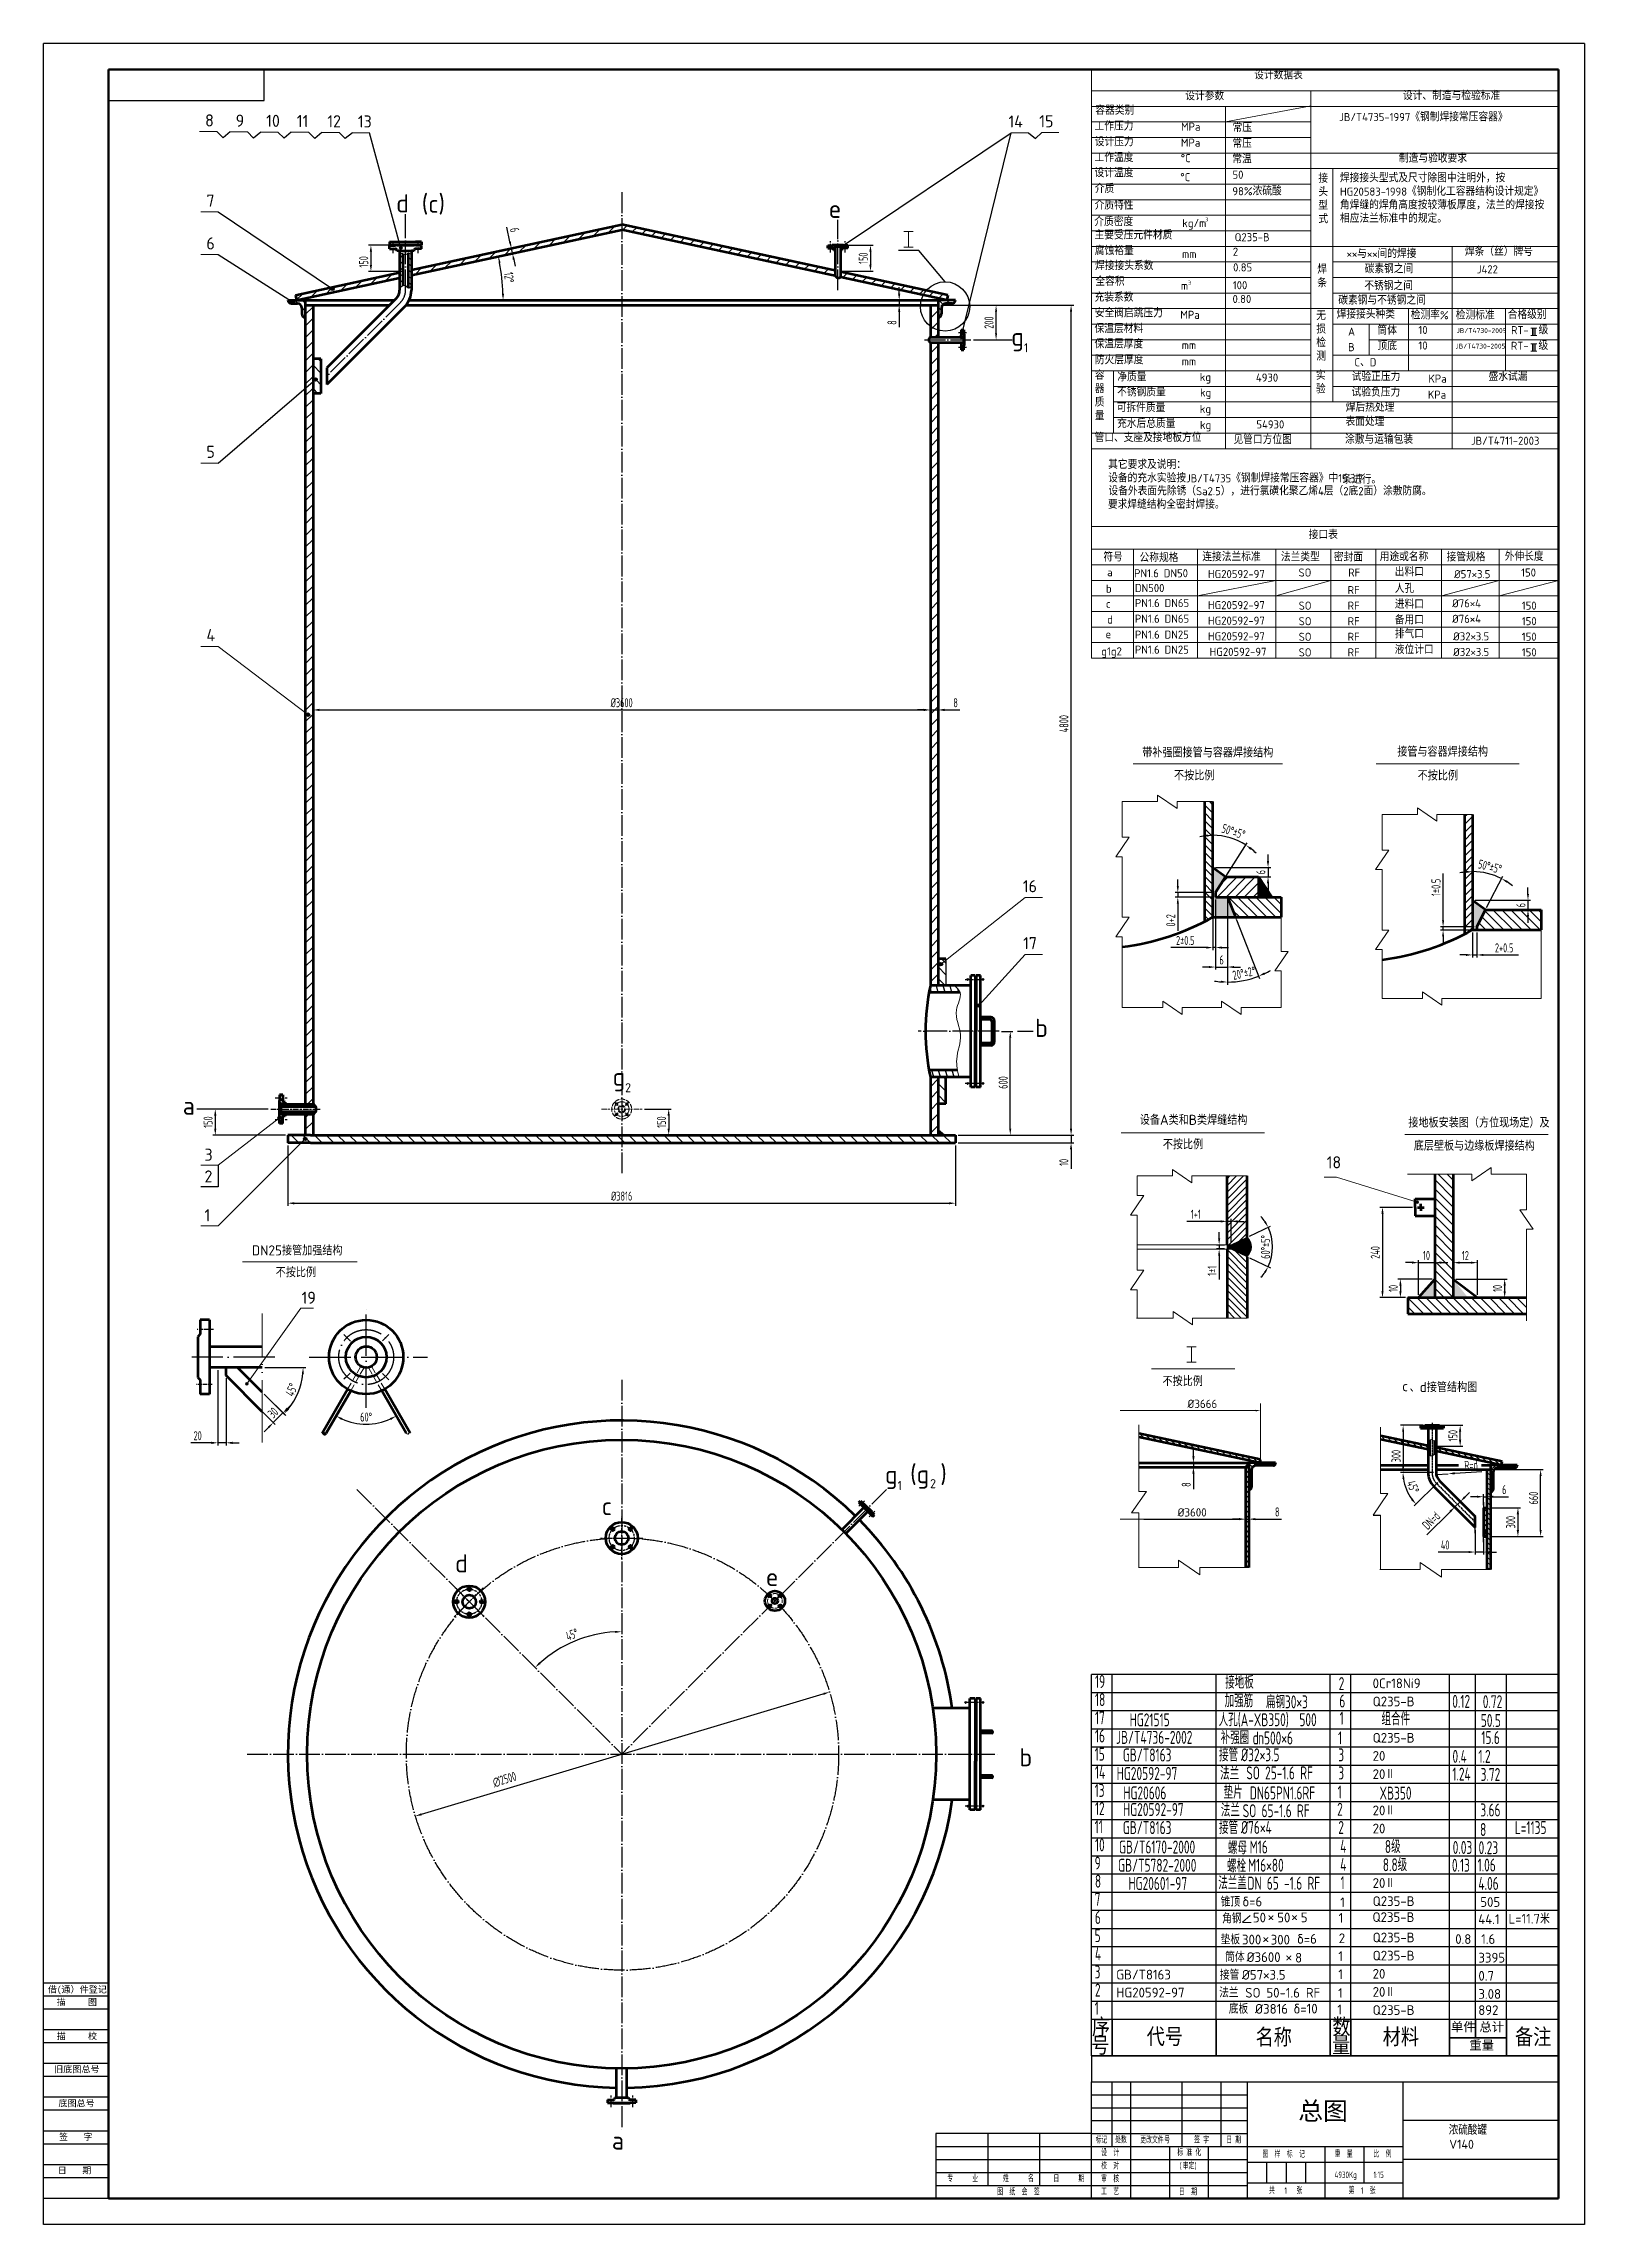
# Model space of a CAD drawing. Header units: millimetres. Extents: x -3106 to 5804, y -5569 to 7046.
import ezdxf

# ---------------------------------------------------------------- set-up
doc = ezdxf.new("R2010")
doc.units = ezdxf.units.MM
for name, pattern in [('ACAD_ISO02W100', [11, 8, -3]), ('ACAD_ISO04W100', [30, 24, -3, 0, -3]), ('ACAD_ISO05W100', [33, 24, -3, 0, -3, 0, -3]), ('ACAD_ISO10W100', [18.7, 12, -3, 0.7, -3])]:
    doc.linetypes.add(name, pattern=pattern)
for name, color, linetype, lineweight in [('单行文本', 7, 'Continuous', 5), ('双点划线', 5, 'ACAD_ISO05W100', 18), ('标注', 7, 'Continuous', 18), ('粗实线', 4, 'Continuous', 70), ('细实线', 7, 'Continuous', 18), ('虚线', 2, 'ACAD_ISO02W100', 18)]:
    doc.layers.add(name, color=color, linetype=linetype, lineweight=lineweight)
doc.layers.add('点划线', color=1, linetype='ACAD_ISO04W100')
doc.layers.add('点画线', color=1, linetype='ACAD_ISO04W100')
doc.styles.add('GB', font='Tssdeng.shx', dxfattribs={"bigfont": 'hztxt.shx'})
doc.styles.add('HGCAD', font='gbenor.shx', dxfattribs={"width": 0.75, "bigfont": 'gbcbig.shx'})
doc.styles.get("Standard").update_dxf_attribs({"font": 'Tssdeng.shx', "bigfont": 'hztxt.shx'})
doc.styles.add('TextStyle0', font='Tssdeng.shx', dxfattribs={"bigfont": 'hztxt.shx'})
doc.styles.add('标准', font='Tssdeng.shx', dxfattribs={"bigfont": 'hztxt.shx'})
doc.dimstyles.new('GB', dxfattribs={"dimscale": 5, "dimtxt": 3.5, "dimasz": 2.5, "dimexe": 2.25, "dimexo": 2, "dimtad": 1, "dimdec": 0, "dimtxsty": 'GB', "dimcen": 2.5, "dimadec": 0, "dimazin": 0, "dimtfac": 1, "dimtdec": 0, "dimtmove": 0, "dimatfit": 3, "dimfxl": 0, "dimarcsym": 0})
doc.dimstyles.new('GB$0', dxfattribs={"dimscale": 20, "dimtxt": 3.5, "dimasz": 2.5, "dimexe": 2.25, "dimexo": 2, "dimtad": 1, "dimdec": 0, "dimtxsty": 'GB', "dimcen": 2.5, "dimadec": 0, "dimazin": 0, "dimtfac": 1, "dimtdec": 0, "dimtmove": 0, "dimatfit": 3, "dimfxl": 0, "dimarcsym": 0})
doc.dimstyles.new('GB$2', dxfattribs={"dimscale": 20, "dimtxt": 3.5, "dimasz": 2.5, "dimexe": 2.25, "dimexo": 2, "dimtad": 1, "dimdec": 0, "dimtxsty": 'GB', "dimcen": 2.5, "dimadec": 0, "dimazin": 0, "dimtfac": 1, "dimtdec": 0, "dimtmove": 0, "dimatfit": 3, "dimfxl": 0, "dimarcsym": 0})
doc.dimstyles.new('GB$4', dxfattribs={"dimscale": 20, "dimtxt": 3.5, "dimasz": 2.5, "dimexe": 2.25, "dimexo": 2, "dimtad": 1, "dimtoh": 1, "dimdec": 0, "dimtxsty": 'GB', "dimcen": 2.5, "dimadec": 0, "dimazin": 0, "dimtfac": 1, "dimtdec": 0, "dimtmove": 0, "dimatfit": 3, "dimfxl": 0, "dimarcsym": 0})
pattern_1 = [(135, (3337.66, -10520.879), (-14.402535, -14.402535), [])]
pattern_2 = [(135, (4734.54, -10533.63), (-14.402535, -14.402535), [])]

msp = doc.modelspace()

# ---------------------------------------------------------------- texts
at = {"color": 0, "lineweight": -3, "style": '标准', "width": 0.667}
for s, height, p in [('19', 75, (2973.57, -2466.53)), ('18', 75, (2973.57, -2571.53)), ('17', 75, (2973.57, -2676.53)), ('16', 75, (2973.57, -2781.53)), ('15', 75, (2971.95, -2886.53)), ('13', 75, (2971.95, -3096.53)), ('14', 75, (2973.57, -2991.53)), ('12', 75, (2973.57, -3201.53)), ('11', 75, (2971.95, -3306.53)), ('10', 75, (2973.57, -3411.53)), ('9', 75, (2971.95, -3516.53)), ('7', 75, (2971.95, -3726.53)), ('8', 75, (2973.57, -3621.53)), ('6', 75, (2973.57, -3831.53)), ('5', 75, (2971.95, -3936.53)), ('4', 75, (2973.57, -4041.53)), ('3', 75, (2971.95, -4146.53)), ('1', 75, (2971.95, -4356.53)), ('2', 75, (2973.57, -4251.53)), ('标记', 37.5, (2977.94, -5100.28)), ('设  计', 37.5, (3009.55, -5174.06)), ('处数', 37.5, (3090.44, -5099.67)), ('更改文件', 37.5, (3235.91, -5100.28)), ('号', 37.5, (3374.36, -5100.28)), ('标 准 化', 37.5, (3450.08, -5173.21)), ('签 字', 37.5, (3547.23, -5099.67)), ('日 期', 37.5, (3732.5, -5100.28)), ('图  样  标  记', 37.5, (3942.27, -5182.78)), ('重  量', 37.5, (4359.55, -5181.16)), ('比  例', 37.5, (4584.55, -5181.36)), ('专      业', 37.5, (2119.74, -5323.45)), ('姓      名', 37.5, (2441.75, -5323.01)), ('日      期', 37.5, (2733.26, -5324.06)), ('校  对', 37.5, (3009.06, -5249.96)), ('审  核', 37.5, (3009.55, -5324.67)), ('(', 37.5, (3464.27, -5249.67)), ('审定', 37.5, (3481.57, -5249.67)), (')', 37.5, (3550.8, -5249.67)), ('4930Kg', 37.5, (4359.55, -5301.16)), ('1:15', 37.5, (4584.55, -5301.36)), ('图  纸  会  签', 37.5, (2408.53, -5400.28)), ('工  艺', 37.5, (3009.06, -5398.54)), ('日  期', 37.5, (3459.55, -5400.28)), ('共   1   张', 37.5, (3980.29, -5392.78)), ('第  1  张', 37.5, (4440.73, -5392.78))]:
    msp.add_text(s, height=height, dxfattribs=at).set_placement(p)
at = {"color": 0}
for s, height, style, p in [('序', 105, 'TextStyle0', (2956.61, -4482.59)), ('数', 105, 'TextStyle0', (4346.66, -4481.3)), ('号', 105, 'TextStyle0', (2952.31, -4588.82)), ('代号', 105, '标准', (3272.88, -4537.67)), ('名称', 105, '标准', (3902.88, -4541.08)), ('量', 105, 'TextStyle0', (4344.84, -4587.69)), ('材料', 105, '标准', (4637.88, -4538.81)), ('备注', 105, '标准', (5402.88, -4539.94)), ('浓硫酸罐', 52.5, '标准', (5019.76, -5050.53)), ('V140', 52.5, '标准', (5023.07, -5132.24))]:
    msp.add_text(s, height=height, dxfattribs=dict(at, style=style)).set_placement(p)
at = {"color": 0, "lineweight": -3, "char_height": 37.5, "width": 9331.2, "attachment_point": 5}
for s, insert in [('\\f仿宋_GB2312|b0|i0|c134|p49;借(通）件登记', (-2910.67, -4215.13)), ('\\f仿宋_GB2312|b0|i0|c134|p49;描     图', (-2913.98, -4284.46)), ('\\f仿宋_GB2312|b0|i0|c134|p49;描     校', (-2913.39, -4481.92)), ('\\f仿宋_GB2312|b0|i0|c134|p49;旧底图总号', (-2913.93, -4673.83)), ('\\f仿宋_GB2312|b0|i0|c134|p49;底图总号', (-2915.28, -4870.61)), ('签    字', (-2919.77, -5066.67)), ('日    期', (-2927.2, -5260.24))]:
    msp.add_mtext(s, dxfattribs=dict(at, insert=insert))
at = {"color": 0, "lineweight": -3, "attachment_point": 1, "style": '标准'}
for s, insert, char_height in [('\\fFangSong_GB2312|b0|i0|p34;单件', (5032.09, -4399.38), 52.5), ('\\fFangSong_GB2312|b0|i0|p34;总计', (5196.79, -4400.81), 52.5), ('\\fFangSong_GB2312|b0|i0|p34;重量', (5138.48, -4505.81), 52.5), ('{\\fFangSong_GB2312|b0|i0|c134|p34;总图}', (4149.66, -4859.85), 105)]:
    msp.add_mtext(s, dxfattribs=dict(at, insert=insert, char_height=char_height))
at = {"layer": '单行文本', "color": 0, "lineweight": -3, "style": '标准', "width": 0.667}
for s, p in [('接地板', (3727.16, -2470.56)), ('加强筋', (3723.78, -2577.86)), ('扁钢30×3', (3962.58, -2584.24)), ('2', (4383.39, -2478.6)), ('6', (4386.93, -2579.16)), ('0.12', (5040.16, -2581.29)), ('0.72', (5216.63, -2583.09)), ('HG21515', (3174.29, -2688.4)), ('人孔(A-XB350)  500', (3689.33, -2687.48)), ('1', (4388.35, -2678.88)), ('组合件', (4630.81, -2682.43)), ('50.5', (5205.15, -2691.97)), ('JB/T4736-2002', (3095.52, -2789.56)), ('补强圈', (3700.88, -2791.28)), ('d 500×6', (3885.88, -2793)), ('n', (3917.54, -2792.4)), ('1', (4379.31, -2792.43)), ('15.6', (5208.21, -2790.92)), ('GB/T8163', (3134.96, -2891.6)), ('接管', (3691.3, -2891.16)), ('%%C32×3.5', (3818.4, -2890.41)), ('3', (4380.92, -2890.55)), ('0.4', (5041.39, -2899.58)), ('1.2', (5191.39, -2899.58)), ('HG20592-97', (3099.45, -2998.49)), ('法兰', (3697.51, -2997.72)), ('垫片', (3717.84, -3107.23)), ('SO 25-1.6 RF', (3848.79, -2995.22)), ('3', (4380.92, -2995.55)), ('1.24', (5040.41, -3001.83)), ('3.72', (5204.18, -3004.08)), ('HG20592-97', (3136.16, -3206.87)), ('HG20606', (3137.8, -3110.74)), ('法兰', (3701.84, -3210.98)), ('SO 65-1.6 RF', (3828.12, -3214.07)), ('DN65PN1.6RF', (3869.14, -3111.11)), ('2', (4374.53, -3205.46)), ('1', (4377.42, -3105.62)), ('XB350', (4619.79, -3112.01)), ('3.66', (5202.36, -3209.66)), ('GB/T8163', (3134.96, -3311.6)), ('接管', (3691.3, -3311.16)), ('%%C76×4', (3818.4, -3310.41)), ('2', (4380.92, -3310.55)), ('8', (5200.72, -3322.69)), ('L=1135', (5402.06, -3311.62)), ('GB/T6170-2000', (3112.66, -3423.97)), ('螺母', (3743.06, -3428)), ('M16', (3868.4, -3423.74)), ('4', (4391.97, -3419.35)), ('8级', (4650.32, -3421.05)), ('0.03', (5042.73, -3426.44)), ('0.23', (5192.28, -3427.78)), ('GB/T5782-2000', (3107.47, -3529.54)), ('螺栓', (3738.07, -3532.98)), ('M16×80', (3859, -3529.02)), ('4', (4391.97, -3524.35)), ('8.8级', (4638.39, -3526.4)), ('0.13', (5038.01, -3529.19)), ('1.06', (5186.5, -3528.07)), ('HG20601-97', (3167.51, -3634.53)), ('法兰盖', (3686.86, -3631.87)), ('DN 65 -1.6 RF', (3855.02, -3633.11)), ('1', (4393.96, -3629.77)), ('4.06', (5191.39, -3634.58))]:
    msp.add_text(s, height=75, dxfattribs=at).set_placement(p)
at = {"layer": '标注', "color": 0}
for s, p in [('Q235-B', (3781.73, 5902.46)), ('××与××间的焊接', (4429.23, 5806.01)), ('碳素钢之间', (4533.25, 5718.01)), ('J422', (5182.07, 5716.4)), ('碳素钢与不锈钢之间', (4380.79, 5536.58)), ('不锈钢之间', (4531.64, 5619.97)), ('公称规格', (3231.61, 4047.01)), ('连接法兰标准', (3594.7, 4052.34)), ('法兰类型', (4049.18, 4051.3)), ('密封面', (4355.41, 4050.71)), ('用途或名称', (4620.44, 4052.59)), ('接管规格', (5007.17, 4050.76)), ('外伸长度', (5343.47, 4054.45)), ('PN1.6 DN50', (3200.04, 3958.7)), ('DN500', (3204.83, 3873.03)), ('HG20592-97', (3627.31, 3954.06)), ('SO', (4151.32, 3962.65)), ('RF', (4438.43, 3962.34)), ('人孔', (4707.71, 3868.99)), ('出料口', (4707.71, 3965.16)), ('150', (5438.57, 3962.67)), ('PN1.6 DN65', (3204.83, 3786.25)), ('HG20592-97', (3627.31, 3774.06)), ('SO', (4152.17, 3771.02)), ('RF', (4435.14, 3861.02)), ('RF', (4435.14, 3771.02)), ('进料口', (4707.71, 3777.99)), ('150', (5442.35, 3771.4)), ('PN1.6 DN65', (3204.83, 3695.45)), ('HG20592-97', (3627.31, 3684.06)), ('SO', (4152.17, 3681.02)), ('RF', (4435.14, 3681.02)), ('备用口', (4707.71, 3687.34)), ('150', (5442.35, 3681.4)), ('PN1.6 DN25', (3204.83, 3603.81)), ('PN1.6 DN25', (3204.83, 3516.81)), ('HG20592-97', (3627.31, 3594.06)), ('HG20592-97', (3636.97, 3504.06)), ('SO', (4152.17, 3591.02)), ('SO', (4152.17, 3501.02)), ('RF', (4435.14, 3591.02)), ('RF', (4435.14, 3501.02)), ('排气口', (4707.71, 3605.94)), ('液位计口', (4707.71, 3515.2)), ('150', (5442.35, 3591.4)), ('150', (5442.35, 3501.4))]:
    msp.add_text(s, height=46.875, dxfattribs=at).set_placement(p)
at = {"layer": '标注', "color": 0, "style": 'GB'}
for s, height, p in [('%%C57×3.5', 46.875, (5050.15, 3953.3)), ('%%C76×4', 46.875, (5039.34, 3784.92)), ('%%C76×4', 46.875, (5039.34, 3694.92)), ('%%C32×3.5', 46.875, (5045.08, 3593.3)), ('%%C32×3.5', 46.875, (5045.08, 3503.3)), ('0Cr18Ni9', 56.25, (4579.71, -2467.62)), ('Q235-B', 56.25, (4579.71, -2572.62)), ('Q235-B', 56.25, (4579.71, -2782.62)), ('20', 56.25, (4579.71, -2887.62)), ('20Ⅱ', 56.25, (4579.71, -2992.62)), ('20Ⅱ', 56.25, (4579.71, -3202.62)), ('20', 56.25, (4579.71, -3307.62)), ('20Ⅱ', 56.25, (4579.71, -3622.62)), ('锥顶', 56.25, (3700.67, -3731.63)), ('角钢', 56.25, (3709.37, -3827.69)), ('50', 56.25, (3887.02, -3822.66)), ('×', 56.25, (3973.32, -3817.55)), ('50', 56.25, (4028.03, -3822.37)), ('×', 56.25, (4109.34, -3816.74)), ('5', 56.25, (4164.05, -3821.56)), ('1', 56.25, (4382.75, -3824.71)), ('1', 56.25, (4391.97, -3734.35)), ('Q235-B', 56.25, (4578.75, -3819.9)), ('Q235-B', 56.25, (4579.71, -3727.62)), ('44.1', 56.25, (5190.44, -3831.87)), ('505', 56.25, (5202.27, -3732.58)), ('L=11.7米', 56.25, (5365.5, -3829.15)), ('垫板', 56.25, (3700.76, -3949.61)), ('300', 56.25, (3824.24, -3949.64)), ('×', 56.25, (3943.25, -3944.01)), ('300', 56.25, (3990.18, -3950.5)), ('2', 56.25, (4383.7, -3942.43)), ('Q235-B', 56.25, (4579.71, -3937.62)), ('0.8', 56.25, (5057.22, -3946.86)), ('1.6', 56.25, (5207.22, -3946.86)), ('筒体', 56.25, (3726.89, -4050.89)), ('%%C3600', 56.25, (3850.49, -4051.47)), ('×', 56.25, (4076.69, -4049.94)), ('8', 56.25, (4131.39, -4054.76)), ('1', 56.25, (4380.92, -4045.55)), ('Q235-B', 56.25, (4579.71, -4042.62)), ('3395', 56.25, (5191.39, -4054.58)), ('GB/T8163', 56.25, (3096.62, -4152.63)), ('接管', 56.25, (3696.19, -4154.31)), ('%%C57×3.5', 56.25, (3823.28, -4153.55)), ('1', 56.25, (4380.92, -4150.55)), ('20', 56.25, (4579.71, -4147.62)), ('0.7', 56.25, (5191.39, -4159.58)), ('HG20592-97', 56.25, (3097.41, -4256.37)), ('法兰', 56.25, (3692.08, -4256.46)), ('底板', 56.25, (3747.77, -4350.57)), ('SO 50-1.6 RF', 56.25, (3842.63, -4257.4)), ('1', 56.25, (4380.1, -4259.06)), ('20Ⅱ', 56.25, (4579.71, -4252.62)), ('3.08', 56.25, (5191.39, -4264.58)), ('%%C3816', 56.25, (3899.71, -4350.57)), ('1', 56.25, (4375.67, -4354.37)), ('Q235-B', 56.25, (4579.71, -4357.62)), ('892', 56.25, (5190.38, -4358.04))]:
    msp.add_text(s, height=height, dxfattribs=at).set_placement(p)
at = {"layer": '标注', "color": 0, "attachment_point": 1}
for s, insert, char_height, width in [('设计数据表 ', (3894.49, 6886.44), 46.875, 427.0209), ('容器类别 ', (2976.12, 6682.22), 46.875, 427.0209), ('设计参数\\P ', (3496.17, 6765.17), 46.875, 427.0209), ('设计、制造与检验标准', (4754.91, 6766.49), 46.875, 1067.4217), ('工作压力', (2971.45, 6590.39), 46.875, 427.0209), ('MPa', (3471.55, 6588.66), 46.875, 427.0209), ('常压', (3769.5, 6582.13), 46.875, 427.0209), ('JB/T4735-1997《钢制焊接常压容器》', (4386.09, 6644.13), 46.875, 1800.017), ('设计压力', (2972.92, 6499.6), 46.875, 427.0209), ('MPa', (3470.72, 6496.55), 46.875, 427.0209), ('常压', (3768.67, 6490.02), 46.875, 427.0209), ('设计温度', (2971.45, 6320.39), 46.875, 427.0209), ('工作温度', (2971.45, 6409.05), 46.875, 427.0209), ('%%DC', (3469.74, 6406.71), 46.875, 427.0209), ('常温', (3767.69, 6400.18), 46.875, 427.0209), ('50', (3769.52, 6310.98), 46.875, 427.0209), ('制造与验收要求', (4731.75, 6404.91), 46.875, 1149.6945), ('介质', (2972.94, 6228.45), 46.875, 194.0986), ('%%DC', (3467.13, 6296.68), 46.875, 427.0209), ('98%浓硫酸', (3768.41, 6215.32), 46.875, 427.0209), ('接头型式', (4265.65, 6287.96), 46.875, 19.0956), ('焊接接头型式及尺寸除图中注明外，按HG20583-1998《钢制化工容器结构设计规定》角焊缝的焊角高度按较薄板厚度，法兰的焊接按相应法兰标准中的规定。', (4390.77, 6291.3), 46.875, 1225.474), ('介质特性', (2971.82, 6132.8), 46.875, 427.0209), ('介质密度', (2970.02, 6037.32), 46.875, 427.0209), ('主要受压元件材质', (2971.45, 5960.39), 46.875, 682.9181), ('kg/m', (3478.61, 6030.74), 46.875, 427.0209), ('3', (3611.04, 6041.16), 23.44, 213.5104), ('腐蚀裕量', (2972.92, 5869.6), 46.875, 427.0209), ('mm', (3477.28, 5852), 46.875, 427.0209), ('2', (3771.24, 5865.55), 46.87, 427.0209), ('焊条（丝）牌号', (5112.83, 5865.08), 46.875, 714.0228), ('焊接接头系数', (2974.65, 5783.02), 46.875, 427.0209), ('全容积', (2976.12, 5692.22), 46.875, 427.0209), ('0.85', (3772.7, 5774.75), 46.875, 427.0209), ('焊条', (4259.64, 5761.96), 46.875, 43.0822), ('充装系数 ', (2971.45, 5600.39), 46.875, 427.0209), ('m', (3470.38, 5668.75), 46.87, 427.0209), ('3', (3511.81, 5674.21), 23.44, 213.5104), ('100', (3771.07, 5671.6), 46.875, 427.0209), ('0.80', (3769.5, 5592.13), 46.875, 427.0209), ('安全阀启跳压力', (2972.92, 5509.6), 46.875, 535.4454), ('MPa', (3467.48, 5500.49), 46.875, 427.0209), ('无损检测', (4253.67, 5494.19), 46.875, 81.4097), ('焊接接头种类', (4371.34, 5502.32), 46.875, 427.0209), ('检测率%', (4800.21, 5498.05), 46.875, 427.0209), ('检测标准', (5060.42, 5497.19), 46.875, 427.0209), ('合格级别', (5360.83, 5500.37), 46.875, 486.5806), ('保温层材料', (2971.45, 5419.05), 46.875, 427.0209), ('保温层厚度', (2971.45, 5330.39), 46.875, 427.0209), ('mm', (3475.19, 5325.38), 46.875, 427.0209), ('A', (4437.62, 5403.34), 46.87, 427.0209), ('B', (4437.62, 5313.34), 46.87, 427.0209), ('筒体', (4607.91, 5409.53), 46.875, 427.0209), ('顶底', (4607.91, 5319.53), 46.875, 427.0209), ('10', (4844.4, 5412.79), 46.875, 427.0209), ('10', (4844.4, 5322.79), 46.875, 427.0209), ('JB/T4730-2005', (5058.34, 5309.82), 28.125, 256.2125), ('JB/T4730-2005', (5064.69, 5400.08), 28.125, 256.2125), ('RT-  级', (5379.03, 5321.01), 46.875, 486.5806), ('RT-  级', (5379.88, 5411.69), 46.875, 486.5806), ('防火层厚度', (2972.94, 5238.45), 46.875, 427.0209), ('mm', (3475.19, 5231.29), 46.875, 427.0209), ('C、D', (4474.26, 5226.06), 46.875, 427.0209), ('容器质量', (2972.92, 5149.6), 46.875, 19.0532), ('不锈钢质量', (3101.83, 5052.69), 46.875, 427.0209), ('净质量', (3102.95, 5139.51), 46.875, 427.0209), ('kg', (3580.3, 5140.02), 46.875, 427.0209), ('kg', (3581.33, 5051.02), 46.875, 427.0209), ('4930', (3904.69, 5137.23), 46.875, 427.0209), ('实验', (4251.68, 5148.31), 46.875, 8.375), ('试验负压力', (4458.02, 5051.43), 46.875, 427.0209), ('试验正压力', (4458.88, 5141.19), 46.875, 427.0209), ('KPa', (4902.29, 5131.1), 46.875, 427.0209), ('盛水试漏', (5249.79, 5142.02), 46.875, 427.0209), ('可拆件质量', (3099.61, 4961.75), 46.875, 427.0209), ('kg', (3580.35, 4955.69), 46.875, 427.0209), ('焊后热处理', (4423.92, 4964.16), 46.875, 427.0209), ('KPa', (4899.34, 5038.56), 46.875, 427.0209), ('管口、支座及接地板方位', (2971.45, 4789.05), 46.875, 1228.6473), ('充水后总质量', (3101.83, 4869.7), 46.875, 427.0209), ('kg', (3581, 4863.36), 46.875, 427.0209), ('54930', (3907.46, 4866.28), 46.875, 427.0209), ('表面处理', (4422.73, 4881.76), 46.875, 427.0209), ('见管口方位图', (3775.08, 4777.06), 46.875, 427.0209), ('涂敷与运输包装', (4419.87, 4778.44), 46.875, 660.2495), ('JB/T4711-2003', (5148.07, 4771.74), 46.875, 427.0209), ('其它要求及说明：\\P设备的充水实验按JB/T4735《钢制焊接常压容器》中15.3.7', (3050.37, 4632.99), 46.875, 2169.722), ('条进行。\\P', (4403.64, 4547.43), 46.875, 4505.8465), ('设备外表面先除锈（Sa2.5），进行氯磺化聚乙烯4层（2底2面）涂敷防腐。\\P', (3051.9, 4480.22), 46.875, 2169.722), ('要求焊缝结构全密封焊接。', (3048.67, 4402.35), 46.875, 2169.722), (' 接口表', (4181.44, 4226.84), 46.875, 1250.176), ('符号 ', (3022.28, 4097.5), 46.875, 194.0986), (' b', (3009.06, 3916.75), 46.875, 194.0986), ('a ', (3044.34, 4011.28), 46.875, 194.0986), (' c', (3008.96, 3829.09), 46.875, 194.0986), ('d ', (3044.32, 3737.76), 46.875, 194.0986), ('g1g2', (3010.53, 3553.61), 46.875, 194.0986), (' e', (3006.71, 3653.01), 46.875, 194.0986), ('带补强圈接管与容器焊接结构', (3247.09, 2974.69), 58.32, 896.2401), ('接管与容器焊接结构', (4721.96, 2979.68), 58.32, 1257.1113), ('不按比例', (3431.14, 2841.91), 58.32, 896.2401), ('不按比例', (4839.97, 2841.36), 58.32, 430.1953), ('设备A类和B类焊缝结构', (3233.17, 849.44), 58.32, 896.2401), ('接地板安装图（方位现场定）及', (4786.35, 833.83), 58.32, 896.2401), ('不按比例', (3366.4, 708.21), 58.32, 896.2401), ('底层壁板与边缘板焊接结构', (4817.38, 700.17), 58.32, 896.2401), ('DN25接管加强结构', (-1901.7, 94.03), 58.32, 896.2401), ('不按比例', (-1763.82, -32.07), 58.32, 896.2401), ('不按比例', (3364.53, -661.93), 58.32, 896.2401), ('c', (4750.8, -691.51), 58.32, 896.2401), ('、d接管结构图', (4793.79, -696.5), 58.32, 896.2401)]:
    msp.add_mtext(s, dxfattribs=dict(at, insert=insert, char_height=char_height, width=width))
at = {"layer": '标注', "color": 0, "style": 'GB'}
for s, insert, char_height, width, attachment_point in [('8', (-2172.13, 6566.48), 70, 96.0004, 7), ('9', (-1995.45, 6565.25), 70, 96.0004, 7), ('10', (-1818.77, 6564.02), 70, 96.0004, 7), ('11', (-1642.08, 6562.79), 70, 96.0004, 7), ('12', (-1465.4, 6561.56), 70, 96.0004, 7), ('13', (-1288.72, 6560.33), 70, 96.0004, 7), ('14', (2557.15, 6560.33), 70, 96.0004, 9), ('15', (2733.83, 6561.56), 70, 96.0004, 9), ('(c)', (-785, 6171.87), 105, 144.0007, 3), ('7', (-2164.51, 6102.25), 70, 96.0004, 7), ('d', (-993.25, 6173.95), 105, 144.0007, 3), ('e', (1506.75, 6142.53), 105, 144.0007, 3), ('6', (-2164.51, 5855.15), 70, 96.0004, 7), ('g', (2563.03, 5402.56), 105, 144.0007, 3), ('1', (2587.85, 5312.86), 52.5, 72.0003, 3), ('5', (-2164.51, 4649.34), 70, 96.0004, 7), ('4', (-2164.51, 3588.61), 70, 96.0004, 7), ('16', (2638.5, 2136.56), 70, 96.0004, 9), ('17', (2638.5, 1807.19), 70, 96.0004, 9), ('b', (2627.52, 1404.7), 105, 144.0007, 1), ('g', (258.02, 1121.86), 105, 144.0007, 3), ('2', (291.06, 1032.16), 52.5, 72.0003, 3), ('a', (-2230.92, 954.7), 105, 144.0007, 3), ('3', (-2175.49, 653.26), 70, 96.0004, 1), ('2', (-2175.49, 527.77), 70, 96.0004, 1), ('18', (4313.69, 609.45), 70, 96.0004, 1), ('1', (-2175.49, 302.96), 70, 96.0004, 1), ('19', (-1614.28, -173.91), 70, 96.0004, 1), ('g', (1832.79, -1178.82), 105, 144.0007, 3), ('2', (2054.69, -1258.04), 52.5, 72.0003, 3), ('1', (1857.61, -1268.53), 52.5, 72.0003, 3), ('c', (180.77, -1361.82), 105, 144.0007, 3), ('d', (-652.58, -1693.23), 105, 144.0007, 3), ('e', (1143.3, -1771.08), 105, 144.0007, 3), ('b', (2536.65, -2814.45), 105, 144.0007, 1), ('δ=6', (3826.56, -3673.47), 56.25, 1.9581, 1), ('δ=6', (4142.37, -3889.26), 56.25, 1.9581, 1), ('δ=10', (4122.51, -4293.21), 56.25, 2.3497, 1), ('a', (250.48, -5031.34), 105, 144.0007, 3)]:
    msp.add_mtext(s, dxfattribs=dict(at, insert=insert, char_height=char_height, width=width, attachment_point=attachment_point))
for s, insert, char_height, attachment_point in [('%%C3666', (3594.81, -822.65), 48.114, 5), ('(g )', (2117.21, -1176.7), 105, 3), ('%%C3600', (3535.78, -1450.57), 48.114, 5)]:
    msp.add_mtext(s, dxfattribs=dict(at, insert=insert, char_height=char_height, attachment_point=attachment_point))

# ---------------------------------------------------------------- blocks, each defined once
blk = doc.blocks.new('*D5')
at = {"color": 0, "lineweight": -2}
for p, q in [((-1548, 3206), (-1548, 3206)), ((-1511, 3191), (1984, 3191)), ((2022, 3206), (2022, 3206))]:
    blk.add_line(p, q, dxfattribs=at)
at = {"color": 0}
for points in [[(-1511, 3198), (-1511, 3185), (-1548, 3191)], [(1984, 3198), (1984, 3185), (2022, 3191)]]:
    blk.add_solid(points, dxfattribs=at)
at = {"layer": 'Defpoints', "color": 0}
for p in [(-1548, 3191), (2022, 3191), (2022, 3191)]:
    blk.add_point(p, dxfattribs=at)
at = {"color": 0, "insert": (237, 3233), "char_height": 52.5, "attachment_point": 5, "style": 'HGCAD'}
blk.add_mtext('%%C3600', dxfattribs=at)
blk = doc.blocks.new('*D6')
at = {"color": 0, "lineweight": -2}
for p, q in [((1984, 3191), (1947, 3191)), ((2022, 3191), (2067, 3191)), ((2022, 3176), (2022, 3176)), ((2104, 3191), (2193, 3191))]:
    blk.add_line(p, q, dxfattribs=at)
at = {"color": 0}
for points in [[(1984, 3198), (1984, 3185), (2022, 3191)], [(2104, 3198), (2104, 3185), (2067, 3191)]]:
    blk.add_solid(points, dxfattribs=at)
at = {"layer": 'Defpoints', "color": 0}
for p in [(2022, 3191), (2067, 3191), (2067, 3191)]:
    blk.add_point(p, dxfattribs=at)
at = {"color": 0, "insert": (2168, 3233), "char_height": 52.5, "attachment_point": 5, "style": 'HGCAD'}
blk.add_mtext('8', dxfattribs=at)
blk = doc.blocks.new('*D7')
at = {"color": 0, "lineweight": -2}
for p, q in [((-1693, 672), (-1693, 323)), ((2167, 672), (2167, 323)), ((-1656, 338), (2129, 338))]:
    blk.add_line(p, q, dxfattribs=at)
at = {"color": 0}
for points in [[(-1656, 344), (-1656, 331), (-1693, 338)], [(2129, 344), (2129, 331), (2167, 338)]]:
    blk.add_solid(points, dxfattribs=at)
at = {"layer": 'Defpoints', "color": 0}
for p in [(-1693, 687), (2167, 687), (2167, 338)]:
    blk.add_point(p, dxfattribs=at)
at = {"color": 0, "insert": (237, 379), "char_height": 52.5, "attachment_point": 5, "style": 'HGCAD'}
blk.add_mtext('%%C3816', dxfattribs=at)
blk = doc.blocks.new('*D8')
at = {"color": 0, "lineweight": -2}
for p, q in [((2082, 5532), (2851, 5532)), ((2836, 770), (2836, 5495)), ((2182, 732), (2851, 732))]:
    blk.add_line(p, q, dxfattribs=at)
at = {"color": 0}
for points in [[(2829, 5495), (2842, 5495), (2836, 5532)], [(2829, 770), (2842, 770), (2836, 732)]]:
    blk.add_solid(points, dxfattribs=at)
at = {"layer": 'Defpoints', "color": 0}
for p in [(2067, 5532), (2836, 5532), (2167, 732)]:
    blk.add_point(p, dxfattribs=at)
at = {"color": 0, "insert": (2794, 3112), "char_height": 52.5, "attachment_point": 5, "rotation": 90, "style": 'HGCAD'}
blk.add_mtext('4800', dxfattribs=at)
blk = doc.blocks.new('*D9')
at = {"color": 0, "lineweight": -2}
for p, q in [((2836, 770), (2836, 807)), ((2182, 732), (2851, 732)), ((2182, 687), (2851, 687)), ((2836, 732), (2836, 687)), ((2836, 650), (2836, 537))]:
    blk.add_line(p, q, dxfattribs=at)
at = {"color": 0}
for points in [[(2829, 770), (2842, 770), (2836, 732)], [(2829, 650), (2842, 650), (2836, 687)]]:
    blk.add_solid(points, dxfattribs=at)
at = {"layer": 'Defpoints', "color": 0}
for p in [(2167, 732), (2167, 687), (2836, 687)]:
    blk.add_point(p, dxfattribs=at)
at = {"color": 0, "insert": (2794, 574), "char_height": 52.5, "attachment_point": 5, "rotation": 90, "style": 'HGCAD'}
blk.add_mtext('10', dxfattribs=at)
blk = doc.blocks.new('*D10')
at = {"color": 0, "lineweight": -2}
blk.add_arc((-1643, 5562), 1194, 1.7997, 10.4221, dxfattribs=at)
at = {"color": 0}
for points in [[(-475, 5777), (-463, 5779), (-476, 5815)], [(-443, 5600), (-456, 5600), (-449, 5562)]]:
    blk.add_solid(points, dxfattribs=at)
at = {"layer": 'Defpoints', "color": 0}
for p in [(237, 5969), (-979, 5706), (-992, 5562), (-452, 5647), (1466, 5562)]:
    blk.add_point(p, dxfattribs=at)
at = {"color": 0, "insert": (-371, 5698), "char_height": 52.5, "attachment_point": 5, "rotation": 276.1109, "style": 'HGCAD'}
blk.add_mtext('\\P12%%D', dxfattribs=at)
blk = doc.blocks.new('*D11')
at = {"color": 0, "lineweight": -2}
for p, q in [((-409, 5899), (-427, 5984)), ((-395, 5833), (-401, 5862)), ((-387, 5796), (-379, 5759))]:
    blk.add_line(p, q, dxfattribs=at)
at = {"color": 0}
for points in [[(-403, 5900), (-415, 5897), (-401, 5862)], [(-381, 5797), (-393, 5795), (-395, 5833)]]:
    blk.add_solid(points, dxfattribs=at)
at = {"layer": 'Defpoints', "color": 0}
for p in [(-401, 5862), (-401, 5862), (-395, 5833)]:
    blk.add_point(p, dxfattribs=at)
at = {"color": 0, "insert": (-382, 5968), "char_height": 52.5, "attachment_point": 5, "rotation": 282.2217, "style": 'HGCAD'}
blk.add_mtext('6', dxfattribs=at)
blk = doc.blocks.new('*D12')
at = {"color": 0, "lineweight": -2}
for p, q in [((1842, 5600), (1842, 5637)), ((1842, 5562), (1842, 5532)), ((1842, 5495), (1842, 5406))]:
    blk.add_line(p, q, dxfattribs=at)
at = {"color": 0}
for points in [[(1835, 5600), (1848, 5600), (1842, 5562)], [(1835, 5495), (1848, 5495), (1842, 5532)]]:
    blk.add_solid(points, dxfattribs=at)
at = {"layer": 'Defpoints', "color": 0}
for p in [(1842, 5562), (1842, 5532), (1842, 5532)]:
    blk.add_point(p, dxfattribs=at)
at = {"color": 0, "insert": (1800, 5432), "char_height": 52.5, "attachment_point": 5, "rotation": 90, "style": 'HGCAD'}
blk.add_mtext('8', dxfattribs=at)
blk = doc.blocks.new('*D13')
at = {"color": 0, "lineweight": -2}
for p, q in [((-1808, 882), (-2128, 882)), ((-2113, 845), (-2113, 770)), ((-1708, 732), (-2128, 732))]:
    blk.add_line(p, q, dxfattribs=at)
at = {"color": 0}
for points in [[(-2120, 845), (-2107, 845), (-2113, 882)], [(-2120, 770), (-2107, 770), (-2113, 732)]]:
    blk.add_solid(points, dxfattribs=at)
at = {"layer": 'Defpoints', "color": 0}
for p in [(-1793, 882), (-2113, 732), (-1693, 732)]:
    blk.add_point(p, dxfattribs=at)
at = {"color": 0, "insert": (-2155, 807), "char_height": 52.5, "attachment_point": 5, "rotation": 90, "style": 'HGCAD'}
blk.add_mtext('150', dxfattribs=at)
blk = doc.blocks.new('*D14')
at = {"color": 0, "lineweight": -2}
for p, q in [((2434, 1332), (2499, 1332)), ((2484, 770), (2484, 1295)), ((2182, 732), (2499, 732))]:
    blk.add_line(p, q, dxfattribs=at)
at = {"color": 0}
for points in [[(2478, 1295), (2490, 1295), (2484, 1332)], [(2478, 770), (2490, 770), (2484, 732)]]:
    blk.add_solid(points, dxfattribs=at)
at = {"layer": 'Defpoints', "color": 0}
for p in [(2419, 1332), (2484, 1332), (2167, 732)]:
    blk.add_point(p, dxfattribs=at)
at = {"color": 0, "insert": (2443, 1036), "char_height": 52.5, "attachment_point": 5, "rotation": 90, "style": 'HGCAD'}
blk.add_mtext('600', dxfattribs=at)
blk = doc.blocks.new('*D15')
at = {"color": 0, "lineweight": -2}
for p, q in [((2358, 5532), (2417, 5532)), ((2402, 5370), (2402, 5495)), ((2272, 5332), (2417, 5332))]:
    blk.add_line(p, q, dxfattribs=at)
at = {"color": 0}
for points in [[(2396, 5495), (2408, 5495), (2402, 5532)], [(2396, 5370), (2408, 5370), (2402, 5332)]]:
    blk.add_solid(points, dxfattribs=at)
at = {"layer": 'Defpoints', "color": 0}
for p in [(2343, 5532), (2402, 5532), (2257, 5332)]:
    blk.add_point(p, dxfattribs=at)
at = {"color": 0, "insert": (2361, 5432), "char_height": 52.5, "attachment_point": 5, "rotation": 90, "style": 'HGCAD'}
blk.add_mtext('200', dxfattribs=at)
blk = doc.blocks.new('*D16')
at = {"color": 0, "lineweight": -2}
for p, q in [((369, 882), (524, 882)), ((509, 845), (509, 770)), ((369, 732), (524, 732))]:
    blk.add_line(p, q, dxfattribs=at)
at = {"color": 0}
for points in [[(502, 845), (515, 845), (509, 882)], [(502, 770), (515, 770), (509, 732)]]:
    blk.add_solid(points, dxfattribs=at)
at = {"layer": 'Defpoints', "color": 0}
for p in [(354, 882), (354, 732), (509, 732)]:
    blk.add_point(p, dxfattribs=at)
at = {"color": 0, "insert": (467, 807), "char_height": 52.5, "attachment_point": 5, "rotation": 90, "style": 'HGCAD'}
blk.add_mtext('150', dxfattribs=at)
blk = doc.blocks.new('*D17')
at = {"color": 0, "lineweight": -2}
blk.add_arc((237, -2849), 708, 93.0357, 131.9643, dxfattribs=at)
at = {"color": 0}
for points in [[(199, -2136), (200, -2148), (237, -2141)], [(-232, -2327), (-241, -2318), (-264, -2348)]]:
    blk.add_solid(points, dxfattribs=at)
at = {"layer": 'Defpoints', "color": 0}
for p in [(237, -683), (-1294, -1318), (54, -2165), (237, -2849), (237, -5024)]:
    blk.add_point(p, dxfattribs=at)
at = {"color": 0, "insert": (-50, -2157), "char_height": 52.5, "attachment_point": 5, "rotation": 22.5, "style": 'HGCAD'}
blk.add_mtext('45%%D', dxfattribs=at)
blk = doc.blocks.new('*D19')
at = {"color": 0, "lineweight": -2}
for p, q in [((-1087, 5879), (-1228, 5879)), ((-1213, 5842), (-1213, 5766)), ((-1028, 5728), (-1228, 5728))]:
    blk.add_line(p, q, dxfattribs=at)
at = {"color": 0}
for points in [[(-1220, 5842), (-1207, 5842), (-1213, 5879)], [(-1220, 5766), (-1207, 5766), (-1213, 5728)]]:
    blk.add_solid(points, dxfattribs=at)
at = {"layer": 'Defpoints', "color": 0}
for p in [(-1072, 5879), (-1213, 5728), (-1013, 5728)]:
    blk.add_point(p, dxfattribs=at)
at = {"color": 0, "insert": (-1255, 5783), "char_height": 52.5, "attachment_point": 5, "rotation": 90, "style": 'HGCAD'}
blk.add_mtext('150', dxfattribs=at)
blk = doc.blocks.new('*D20')
at = {"color": 0, "lineweight": -2}
for p, q in [((1534, 5879), (1691, 5879)), ((1676, 5842), (1676, 5767)), ((1502, 5729), (1691, 5729))]:
    blk.add_line(p, q, dxfattribs=at)
at = {"color": 0}
for points in [[(1669, 5842), (1682, 5842), (1676, 5879)], [(1669, 5767), (1682, 5767), (1676, 5729)]]:
    blk.add_solid(points, dxfattribs=at)
at = {"layer": 'Defpoints', "color": 0}
for p in [(1519, 5879), (1487, 5729), (1676, 5729)]:
    blk.add_point(p, dxfattribs=at)
at = {"color": 0, "insert": (1634, 5804), "char_height": 52.5, "attachment_point": 5, "rotation": 90, "style": 'HGCAD'}
blk.add_mtext('150', dxfattribs=at)
blk = doc.blocks.new('*D21')
at = {"color": 0, "lineweight": -2}
blk.add_line((-920, -3197), (1403, -2501), dxfattribs=at)
at = {"color": 0}
for points in [[(1401, -2495), (1405, -2507), (1439, -2490)], [(-922, -3191), (-918, -3203), (-956, -3208)]]:
    blk.add_solid(points, dxfattribs=at)
at = {"layer": 'Defpoints', "color": 0}
for p in [(1439, -2490), (-956, -3208)]:
    blk.add_point(p, dxfattribs=at)
at = {"color": 0, "insert": (-440, -2996), "char_height": 52.5, "attachment_point": 5, "rotation": 16.6811, "style": 'HGCAD'}
blk.add_mtext('∅2500', dxfattribs=at)
blk = doc.blocks.new('*D24')
at = {"color": 0, "lineweight": -2}
for p, q in [((3700, 233), (3506, 233)), ((3738, 111), (3738, 248)), ((3761, 233), (3738, 233)), ((3761, 111), (3761, 248)), ((3799, 233), (3836, 233))]:
    blk.add_line(p, q, dxfattribs=at)
at = {"color": 0}
for points in [[(3700, 239), (3700, 226), (3738, 233)], [(3799, 239), (3799, 226), (3761, 233)]]:
    blk.add_solid(points, dxfattribs=at)
at = {"layer": 'Defpoints', "color": 0}
for p in [(3761, 233), (3738, 96), (3761, 96)]:
    blk.add_point(p, dxfattribs=at)
at = {"color": 0, "insert": (3557, 274), "char_height": 52.5, "attachment_point": 5, "style": 'HGCAD'}
blk.add_mtext('1+1', dxfattribs=at)
blk = doc.blocks.new('*D25')
at = {"color": 0, "lineweight": -2}
for p, q in [((3692, 134), (3692, 171)), ((3723, 96), (3677, 96)), ((3723, 73), (3677, 73)), ((3692, 96), (3692, 73)), ((3692, 35), (3692, -103))]:
    blk.add_line(p, q, dxfattribs=at)
at = {"color": 0}
for points in [[(3686, 134), (3698, 134), (3692, 96)], [(3686, 35), (3698, 35), (3692, 73)]]:
    blk.add_solid(points, dxfattribs=at)
at = {"layer": 'Defpoints', "color": 0}
for p in [(3692, 73), (3738, 96), (3738, 73)]:
    blk.add_point(p, dxfattribs=at)
at = {"color": 0, "insert": (3651, -53), "char_height": 52.5, "attachment_point": 5, "rotation": 90, "style": 'HGCAD'}
blk.add_mtext('1%%P1', dxfattribs=at)
blk = doc.blocks.new('*D26')
at = {"color": 0, "lineweight": -2}
for p, q in [((3868, 147), (3989, 205)), ((3868, 22), (3989, -36))]:
    blk.add_line(p, q, dxfattribs=at)
for start, end in [(33.5975, 41.729), (334.534, 25.466), (318.271, 326.4025)]:
    blk.add_arc((3737, 85), 264, start, end, dxfattribs=at)
at = {"color": 0}
for points in [[(3962, 234), (3952, 228), (3976, 198)], [(3952, -59), (3962, -65), (3976, -29)]]:
    blk.add_solid(points, dxfattribs=at)
at = {"layer": 'Defpoints', "color": 0}
for p in [(3855, 141), (3761, 96), (3761, 73), (3855, 28), (3998, 46)]:
    blk.add_point(p, dxfattribs=at)
at = {"color": 0, "insert": (3960, 85), "char_height": 52.5, "attachment_point": 5, "rotation": 90, "style": 'HGCAD'}
blk.add_mtext('60%%d%%p5%%D', dxfattribs=at)
blk = doc.blocks.new('*D27')
at = {"color": 0, "lineweight": -2}
for p, q in [((5478, 2127), (5478, 2165)), ((5173, 2090), (5493, 2090)), ((5247, 2035), (5493, 2035)), ((5478, 2090), (5478, 2035)), ((5478, 1998), (5478, 1960))]:
    blk.add_line(p, q, dxfattribs=at)
at = {"color": 0}
for points in [[(5472, 2127), (5484, 2127), (5478, 2090)], [(5472, 1998), (5484, 1998), (5478, 2035)]]:
    blk.add_solid(points, dxfattribs=at)
at = {"layer": 'Defpoints', "color": 0}
for p in [(5158, 2090), (5232, 2035), (5478, 2035)]:
    blk.add_point(p, dxfattribs=at)
at = {"color": 0, "insert": (5437, 2062), "char_height": 52.5, "attachment_point": 5, "rotation": 90, "style": 'HGCAD'}
blk.add_mtext('6', dxfattribs=at)
blk = doc.blocks.new('*D28')
at = {"color": 0, "lineweight": -2}
for p, q in [((5158, 1903), (5158, 1759)), ((5182, 1903), (5182, 1759)), ((5120, 1774), (5083, 1774)), ((5158, 1774), (5182, 1774)), ((5219, 1774), (5423, 1774))]:
    blk.add_line(p, q, dxfattribs=at)
at = {"color": 0}
for points in [[(5120, 1780), (5120, 1768), (5158, 1774)], [(5219, 1780), (5219, 1768), (5182, 1774)]]:
    blk.add_solid(points, dxfattribs=at)
at = {"layer": 'Defpoints', "color": 0}
for p in [(5158, 1918), (5182, 1918), (5182, 1774)]:
    blk.add_point(p, dxfattribs=at)
at = {"color": 0, "insert": (5340, 1815), "char_height": 52.5, "attachment_point": 5, "style": 'HGCAD'}
blk.add_mtext('2+0.5', dxfattribs=at)
blk = doc.blocks.new('*D29')
at = {"color": 0, "lineweight": -2}
for p, q in [((4987, 1974), (4987, 2245)), ((5167, 1936), (4972, 1936)), ((5167, 1918), (4972, 1918)), ((4987, 1918), (4987, 1936)), ((4987, 1881), (4987, 1843))]:
    blk.add_line(p, q, dxfattribs=at)
at = {"color": 0}
for points in [[(4981, 1974), (4993, 1974), (4987, 1936)], [(4981, 1881), (4993, 1881), (4987, 1918)]]:
    blk.add_solid(points, dxfattribs=at)
at = {"layer": 'Defpoints', "color": 0}
for p in [(4987, 1936), (5182, 1936), (5182, 1918)]:
    blk.add_point(p, dxfattribs=at)
at = {"color": 0, "insert": (4946, 2165), "char_height": 52.5, "attachment_point": 5, "rotation": 90, "style": 'HGCAD'}
blk.add_mtext('1%%p0.5', dxfattribs=at)
blk = doc.blocks.new('*D30')
at = {"color": 0, "lineweight": -2}
blk.add_line((5239, 2048), (5332, 2229), dxfattribs=at)
for start, end in [(95.872, 101.7439), (62.7614, 90), (51.0174, 56.8894)]:
    blk.add_arc((5158, 1890), 366, start, end, dxfattribs=at)
at = {"color": 0}
for points in [[(5120, 2260), (5121, 2248), (5158, 2256)], [(5355, 2191), (5361, 2202), (5325, 2216)]]:
    blk.add_solid(points, dxfattribs=at)
at = {"layer": 'Defpoints', "color": 0}
for p in [(5158, 2587), (5215, 2252), (5232, 2035), (5158, 1918), (5182, 1936)]:
    blk.add_point(p, dxfattribs=at)
at = {"color": 0, "insert": (5258, 2285), "char_height": 52.5, "attachment_point": 5, "rotation": 345.7297, "style": 'HGCAD'}
blk.add_mtext('50%%d%%p5%%D', dxfattribs=at)
blk = doc.blocks.new('*D31')
at = {"color": 0, "lineweight": -2}
for p, q in [((3655, 2094), (3655, 1802)), ((3671, 2094), (3671, 1802)), ((3617, 1817), (3413, 1817)), ((3671, 1817), (3655, 1817)), ((3709, 1817), (3746, 1817))]:
    blk.add_line(p, q, dxfattribs=at)
at = {"color": 0}
for points in [[(3617, 1823), (3617, 1810), (3655, 1817)], [(3709, 1823), (3709, 1810), (3671, 1817)]]:
    blk.add_solid(points, dxfattribs=at)
at = {"layer": 'Defpoints', "color": 0}
for p in [(3655, 2109), (3671, 2109), (3655, 1817)]:
    blk.add_point(p, dxfattribs=at)
at = {"color": 0, "insert": (3496, 1858), "char_height": 52.5, "attachment_point": 5, "style": 'HGCAD'}
blk.add_mtext('2%%p0.5', dxfattribs=at)
blk = doc.blocks.new('*D32')
at = {"color": 0, "lineweight": -2}
for p, q in [((3671, 2094), (3671, 1689)), ((3740, 2094), (3740, 1689)), ((3634, 1704), (3596, 1704)), ((3671, 1704), (3740, 1704)), ((3777, 1704), (3815, 1704))]:
    blk.add_line(p, q, dxfattribs=at)
at = {"color": 0}
for points in [[(3634, 1710), (3634, 1698), (3671, 1704)], [(3777, 1710), (3777, 1698), (3740, 1704)]]:
    blk.add_solid(points, dxfattribs=at)
at = {"layer": 'Defpoints', "color": 0}
for p in [(3671, 2109), (3740, 2109), (3740, 1704)]:
    blk.add_point(p, dxfattribs=at)
at = {"color": 0, "insert": (3706, 1745), "char_height": 52.5, "attachment_point": 5, "style": 'HGCAD'}
blk.add_mtext('6', dxfattribs=at)
blk = doc.blocks.new('*D33')
at = {"color": 0, "lineweight": -2}
for p, q in [((3670, 2280), (3990, 2280)), ((3975, 2318), (3975, 2355)), ((3975, 2280), (3975, 2226)), ((3744, 2226), (3990, 2226)), ((3975, 2188), (3975, 2151))]:
    blk.add_line(p, q, dxfattribs=at)
at = {"color": 0}
for points in [[(3968, 2318), (3981, 2318), (3975, 2280)], [(3968, 2188), (3981, 2188), (3975, 2226)]]:
    blk.add_solid(points, dxfattribs=at)
at = {"layer": 'Defpoints', "color": 0}
for p in [(3655, 2280), (3729, 2226), (3975, 2226)]:
    blk.add_point(p, dxfattribs=at)
at = {"color": 0, "insert": (3933, 2253), "char_height": 52.5, "attachment_point": 5, "rotation": 90, "style": 'HGCAD'}
blk.add_mtext('6', dxfattribs=at)
blk = doc.blocks.new('*D34')
at = {"color": 0, "lineweight": -2}
for p, q in [((3453, 2172), (3453, 2210)), ((3656, 2135), (3438, 2135)), ((3656, 2109), (3438, 2109)), ((3453, 2135), (3453, 2109)), ((3453, 2071), (3453, 1913))]:
    blk.add_line(p, q, dxfattribs=at)
at = {"color": 0}
for points in [[(3447, 2172), (3459, 2172), (3453, 2135)], [(3447, 2071), (3459, 2071), (3453, 2109)]]:
    blk.add_solid(points, dxfattribs=at)
at = {"layer": 'Defpoints', "color": 0}
for p in [(3453, 2109), (3671, 2135), (3671, 2109)]:
    blk.add_point(p, dxfattribs=at)
at = {"color": 0, "insert": (3412, 1974), "char_height": 52.5, "attachment_point": 5, "rotation": 90, "style": 'HGCAD'}
blk.add_mtext('0+2', dxfattribs=at)
blk = doc.blocks.new('*D35')
at = {"color": 0, "lineweight": -2}
blk.add_line((3737, 2238), (3855, 2422), dxfattribs=at)
for start, end in [(96.0294, 102.0587), (57.3899, 90), (45.3311, 51.3605)]:
    blk.add_arc((3655, 2109), 357, start, end, dxfattribs=at)
at = {"color": 0}
for points in [[(3617, 2470), (3617, 2457), (3655, 2466)], [(3873, 2382), (3881, 2393), (3847, 2409)]]:
    blk.add_solid(points, dxfattribs=at)
at = {"layer": 'Defpoints', "color": 0}
for p in [(3655, 2661), (3722, 2459), (3729, 2226), (3671, 2135), (3655, 1992)]:
    blk.add_point(p, dxfattribs=at)
at = {"color": 0, "insert": (3775, 2488), "char_height": 52.5, "attachment_point": 5, "rotation": 342.3201, "style": 'HGCAD'}
blk.add_mtext('50%%d%%p5%%d', dxfattribs=at)
blk = doc.blocks.new('*D36')
at = {"color": 0, "lineweight": -2}
for p, q in [((3740, 1939), (3740, 1602)), ((3792, 1978), (3926, 1638))]:
    blk.add_line(p, q, dxfattribs=at)
for start, end in [(270, 291.5935), (295.9647, 300.3359), (261.2576, 265.6288)]:
    blk.add_arc((3740, 2109), 492, start, end, dxfattribs=at)
at = {"color": 0}
for points in [[(3958, 1661), (3953, 1673), (3921, 1652)], [(3703, 1625), (3702, 1613), (3740, 1617)]]:
    blk.add_solid(points, dxfattribs=at)
at = {"layer": 'Defpoints', "color": 0}
for p in [(3740, 2109), (3740, 2109), (3740, 1954), (3786, 1992), (3802, 1621)]:
    blk.add_point(p, dxfattribs=at)
at = {"color": 0, "insert": (3836, 1669), "char_height": 52.5, "attachment_point": 5, "rotation": 12.3582, "style": 'HGCAD'}
blk.add_mtext('20%%d%%p2%%D', dxfattribs=at)
blk = doc.blocks.new('*D38')
at = {"color": 0, "lineweight": -2}
for p, q in [((3807, -1490), (3769, -1490)), ((3844, -1490), (3865, -1490)), ((3844, -1504), (3844, -1505)), ((3865, -1504), (3865, -1505)), ((3902, -1490), (4053, -1490))]:
    blk.add_line(p, q, dxfattribs=at)
at = {"color": 0}
for points in [[(3807, -1483), (3807, -1496), (3844, -1490)], [(3902, -1483), (3902, -1496), (3865, -1490)]]:
    blk.add_solid(points, dxfattribs=at)
at = {"layer": 'Defpoints', "color": 0}
for p in [(3844, -1489), (3844, -1490), (3865, -1489)]:
    blk.add_point(p, dxfattribs=at)
at = {"color": 0, "insert": (4028, -1448), "char_height": 52.5, "attachment_point": 5, "style": 'HGCAD'}
blk.add_mtext('8', dxfattribs=at)
blk = doc.blocks.new('*D39')
at = {"color": 0, "lineweight": -2}
for p, q in [((3543, -1127), (3543, -1089)), ((3531, -1164), (3528, -1164)), ((3531, -1190), (3528, -1190)), ((3543, -1164), (3543, -1190)), ((3543, -1227), (3543, -1316))]:
    blk.add_line(p, q, dxfattribs=at)
at = {"color": 0}
for points in [[(3537, -1127), (3550, -1127), (3543, -1164)], [(3537, -1227), (3550, -1227), (3543, -1190)]]:
    blk.add_solid(points, dxfattribs=at)
at = {"layer": 'Defpoints', "color": 0}
for p in [(3543, -1190), (3546, -1164), (3546, -1190)]:
    blk.add_point(p, dxfattribs=at)
at = {"color": 0, "insert": (3502, -1290), "char_height": 52.5, "attachment_point": 5, "rotation": 90, "style": 'HGCAD'}
blk.add_mtext('8', dxfattribs=at)
blk = doc.blocks.new('*D40')
at = {"color": 0, "lineweight": -2}
for p, q in [((4811, 314), (4622, 314)), ((4637, 277), (4637, -171)), ((4769, -208), (4622, -208))]:
    blk.add_line(p, q, dxfattribs=at)
at = {"color": 0}
for points in [[(4630, 277), (4643, 277), (4637, 314)], [(4630, -171), (4643, -171), (4637, -208)]]:
    blk.add_solid(points, dxfattribs=at)
at = {"layer": 'Defpoints', "color": 0}
for p in [(4826, 314), (4637, -208), (4784, -208)]:
    blk.add_point(p, dxfattribs=at)
at = {"color": 0, "insert": (4595, 53), "char_height": 52.5, "attachment_point": 5, "rotation": 90, "style": 'HGCAD'}
blk.add_mtext('240', dxfattribs=at)
blk = doc.blocks.new('*D41')
at = {"color": 0, "lineweight": -2}
for p, q in [((-1887, -822), (-1767, -942)), ((-1831, -766), (-1711, -886)), ((-1722, -875), (-1778, -931)), ((-1695, -849), (-1669, -822)), ((-1804, -958), (-1831, -984))]:
    blk.add_line(p, q, dxfattribs=at)
at = {"color": 0}
for points in [[(-1700, -844), (-1691, -853), (-1722, -875)], [(-1809, -954), (-1800, -962), (-1778, -931)]]:
    blk.add_solid(points, dxfattribs=at)
at = {"layer": 'Defpoints', "color": 0}
for p in [(-1841, -756), (-1898, -812), (-1778, -931)]:
    blk.add_point(p, dxfattribs=at)
at = {"color": 0, "insert": (-1779, -874), "char_height": 52.5, "attachment_point": 5, "rotation": 45, "style": 'HGCAD'}
blk.add_mtext('30', dxfattribs=at)
blk = doc.blocks.new('*D42')
at = {"color": 0, "lineweight": -2}
for p, q in [((-1826, -612), (-1590, -612)), ((-1831, -766), (-1706, -891))]:
    blk.add_line(p, q, dxfattribs=at)
blk.add_arc((-1985, -612), 380, 320.6581, 354.3419, dxfattribs=at)
at = {"color": 0}
for points in [[(-1613, -649), (-1601, -650), (-1605, -612)], [(-1687, -857), (-1696, -848), (-1716, -880)]]:
    blk.add_solid(points, dxfattribs=at)
at = {"layer": 'Defpoints', "color": 0}
for p in [(-2148, -612), (-1985, -612), (-1841, -612), (-1841, -756), (-1656, -802)]:
    blk.add_point(p, dxfattribs=at)
at = {"color": 0, "insert": (-1672, -741), "char_height": 52.5, "attachment_point": 5, "rotation": 67.5, "style": 'HGCAD'}
blk.add_mtext('45%%D', dxfattribs=at)
blk = doc.blocks.new('*D43')
at = {"color": 0, "lineweight": -2}
blk.add_arc((-1241, -592), 348, 246.1795, 293.8205, dxfattribs=at)
at = {"color": 0}
for points in [[(-1384, -916), (-1378, -905), (-1414, -893)], [(-1103, -905), (-1097, -916), (-1067, -893)]]:
    blk.add_solid(points, dxfattribs=at)
at = {"layer": 'Defpoints', "color": 0}
for p in [(-1330, -747), (-1151, -747), (-1472, -992), (-1301, -935), (-1009, -992)]:
    blk.add_point(p, dxfattribs=at)
at = {"color": 0, "insert": (-1241, -899), "char_height": 52.5, "attachment_point": 5, "style": 'HGCAD'}
blk.add_mtext('60%%D', dxfattribs=at)
blk = doc.blocks.new('*D37')
at = {"color": 0, "lineweight": -2}
for p, q in [((-2099, -627), (-2099, -1063)), ((-2050, -674), (-2050, -1063)), ((-2136, -1048), (-2255, -1048)), ((-2050, -1048), (-2099, -1048)), ((-2013, -1048), (-1975, -1048))]:
    blk.add_line(p, q, dxfattribs=at)
at = {"color": 0}
for points in [[(-2136, -1042), (-2136, -1055), (-2099, -1048)], [(-2013, -1042), (-2013, -1055), (-2050, -1048)]]:
    blk.add_solid(points, dxfattribs=at)
at = {"layer": 'Defpoints', "color": 0}
for p in [(-2099, -612), (-2050, -659), (-2099, -1048)]:
    blk.add_point(p, dxfattribs=at)
at = {"color": 0, "insert": (-2215, -1007), "char_height": 52.5, "attachment_point": 5, "style": 'HGCAD'}
blk.add_mtext('20', dxfattribs=at)
blk = doc.blocks.new('*D44')
at = {"color": 0, "lineweight": -2}
for p, q in [((4869, -947), (4741, -947)), ((4756, -984), (4756, -1182)), ((4885, -1219), (4741, -1219))]:
    blk.add_line(p, q, dxfattribs=at)
at = {"color": 0}
for points in [[(4750, -984), (4762, -984), (4756, -947)], [(4750, -1182), (4762, -1182), (4756, -1219)]]:
    blk.add_solid(points, dxfattribs=at)
at = {"layer": 'Defpoints', "color": 0}
for p in [(4884, -947), (4756, -1219), (4900, -1219)]:
    blk.add_point(p, dxfattribs=at)
at = {"color": 0, "insert": (4715, -1125), "char_height": 52.5, "attachment_point": 5, "rotation": 90, "style": 'HGCAD'}
blk.add_mtext('300', dxfattribs=at)
blk = doc.blocks.new('*D45')
at = {"color": 0, "lineweight": -2}
for p, q in [((5173, -1554), (5173, -1695)), ((5221, -1605), (5221, -1695)), ((5135, -1680), (4958, -1680)), ((5221, -1680), (5173, -1680)), ((5258, -1680), (5296, -1680))]:
    blk.add_line(p, q, dxfattribs=at)
at = {"color": 0}
for points in [[(5135, -1674), (5135, -1686), (5173, -1680)], [(5258, -1674), (5258, -1686), (5221, -1680)]]:
    blk.add_solid(points, dxfattribs=at)
at = {"layer": 'Defpoints', "color": 0}
for p in [(5173, -1539), (5221, -1590), (5221, -1680)]:
    blk.add_point(p, dxfattribs=at)
at = {"color": 0, "insert": (4999, -1639), "char_height": 52.5, "attachment_point": 5, "style": 'HGCAD'}
blk.add_mtext('40', dxfattribs=at)
blk = doc.blocks.new('*D46')
at = {"color": 0, "lineweight": -2}
for p, q in [((5256, -1203), (5566, -1203)), ((5551, -1553), (5551, -1240)), ((5256, -1590), (5566, -1590))]:
    blk.add_line(p, q, dxfattribs=at)
at = {"color": 0}
for points in [[(5545, -1240), (5557, -1240), (5551, -1203)], [(5545, -1553), (5557, -1553), (5551, -1590)]]:
    blk.add_solid(points, dxfattribs=at)
at = {"layer": 'Defpoints', "color": 0}
for p in [(5241, -1203), (5551, -1203), (5241, -1590)]:
    blk.add_point(p, dxfattribs=at)
at = {"color": 0, "insert": (5510, -1368), "char_height": 52.5, "attachment_point": 5, "rotation": 90, "style": 'HGCAD'}
blk.add_mtext('660', dxfattribs=at)
blk = doc.blocks.new('*D47')
at = {"color": 0, "lineweight": -2}
for p, q in [((5256, -1424), (5435, -1424)), ((5420, -1461), (5420, -1553)), ((5256, -1590), (5435, -1590))]:
    blk.add_line(p, q, dxfattribs=at)
at = {"color": 0}
for points in [[(5413, -1461), (5426, -1461), (5420, -1424)], [(5413, -1553), (5426, -1553), (5420, -1590)]]:
    blk.add_solid(points, dxfattribs=at)
at = {"layer": 'Defpoints', "color": 0}
for p in [(5241, -1424), (5241, -1590), (5420, -1590)]:
    blk.add_point(p, dxfattribs=at)
at = {"color": 0, "insert": (5378, -1507), "char_height": 52.5, "attachment_point": 5, "rotation": 90, "style": 'HGCAD'}
blk.add_mtext('300', dxfattribs=at)
blk = doc.blocks.new('*D48')
at = {"color": 0, "lineweight": -2}
for p, q in [((5183, -1360), (5146, -1360)), ((5221, -1409), (5221, -1345)), ((5221, -1360), (5241, -1360)), ((5241, -1409), (5241, -1345)), ((5278, -1360), (5366, -1360))]:
    blk.add_line(p, q, dxfattribs=at)
at = {"color": 0}
for points in [[(5183, -1354), (5183, -1366), (5221, -1360)], [(5278, -1354), (5278, -1366), (5241, -1360)]]:
    blk.add_solid(points, dxfattribs=at)
at = {"layer": 'Defpoints', "color": 0}
for p in [(5241, -1360), (5221, -1424), (5241, -1424)]:
    blk.add_point(p, dxfattribs=at)
at = {"color": 0, "insert": (5341, -1319), "char_height": 52.5, "attachment_point": 5, "style": 'HGCAD'}
blk.add_mtext('6', dxfattribs=at)
blk = doc.blocks.new('*D49')
at = {"color": 0, "lineweight": -2}
for p, q in [((4938, -947), (5101, -947)), ((5086, -1030), (5086, -984)), ((4938, -1068), (5101, -1068))]:
    blk.add_line(p, q, dxfattribs=at)
at = {"color": 0}
for points in [[(5079, -984), (5092, -984), (5086, -947)], [(5079, -1030), (5092, -1030), (5086, -1068)]]:
    blk.add_solid(points, dxfattribs=at)
at = {"layer": 'Defpoints', "color": 0}
for p in [(4923, -947), (5086, -947), (4923, -1068)]:
    blk.add_point(p, dxfattribs=at)
at = {"color": 0, "insert": (5044, -1007), "char_height": 52.5, "attachment_point": 5, "rotation": 90, "style": 'HGCAD'}
blk.add_mtext('150', dxfattribs=at)
blk = doc.blocks.new('*D50')
at = {"color": 0, "lineweight": -2}
for p, q in [((4931, -1219), (4740, -1219)), ((4956, -1278), (4820, -1413))]:
    blk.add_line(p, q, dxfattribs=at)
blk.add_arc((5015, -1219), 260, 188.2796, 216.7204, dxfattribs=at)
at = {"color": 0}
for points in [[(4752, -1257), (4764, -1256), (4755, -1219)], [(4811, -1370), (4802, -1379), (4831, -1403)]]:
    blk.add_solid(points, dxfattribs=at)
at = {"layer": 'Defpoints', "color": 0}
for p in [(4946, -1219), (5015, -1219), (4764, -1286), (4966, -1268)]:
    blk.add_point(p, dxfattribs=at)
at = {"color": 0, "insert": (4813, -1303), "char_height": 52.5, "attachment_point": 5, "rotation": 292.5, "style": 'HGCAD'}
blk.add_mtext('45%%D', dxfattribs=at)
blk = doc.blocks.new('*D51')
at = {"color": 0, "lineweight": -2}
for p, q in [((4949, -1231), (5017, -1227)), ((5055, -1224), (5211, -1215))]:
    blk.add_line(p, q, dxfattribs=at)
at = {"color": 0}
blk.add_solid([(5054, -1218), (5055, -1231), (5017, -1227)], dxfattribs=at)
at = {"layer": 'Defpoints', "color": 0}
for p in [(4949, -1231), (5017, -1227)]:
    blk.add_point(p, dxfattribs=at)
at = {"color": 0, "insert": (5149, -1177), "char_height": 52.5, "attachment_point": 5, "rotation": 3.528, "style": 'HGCAD'}
blk.add_mtext('R=d', dxfattribs=at)
blk = doc.blocks.new('*D52')
at = {"color": 0, "lineweight": -2}
for p, q in [((5080, -1382), (5097, -1399)), ((5113, -1362), (5140, -1335)), ((5028, -1447), (4893, -1581)), ((5048, -1414), (5065, -1431)), ((5087, -1388), (5054, -1420))]:
    blk.add_line(p, q, dxfattribs=at)
at = {"color": 0}
for points in [[(5109, -1357), (5118, -1366), (5087, -1388)], [(5023, -1442), (5032, -1451), (5054, -1420)]]:
    blk.add_solid(points, dxfattribs=at)
at = {"layer": 'Defpoints', "color": 0}
for p in [(5070, -1371), (5037, -1403), (5054, -1420)]:
    blk.add_point(p, dxfattribs=at)
at = {"color": 0, "insert": (4918, -1498), "char_height": 52.5, "attachment_point": 5, "rotation": 45, "style": 'HGCAD'}
blk.add_mtext('DN=d', dxfattribs=at)
blk = doc.blocks.new('*D56')
at = {"color": 0, "lineweight": -2}
for p, q in [((4924, -101), (4725, -101)), ((4769, -208), (4725, -208)), ((4740, -139), (4740, -171))]:
    blk.add_line(p, q, dxfattribs=at)
at = {"color": 0}
for points in [[(4734, -139), (4747, -139), (4740, -101)], [(4734, -171), (4747, -171), (4740, -208)]]:
    blk.add_solid(points, dxfattribs=at)
at = {"layer": 'Defpoints', "color": 0}
for p in [(4939, -101), (4740, -208), (4784, -208)]:
    blk.add_point(p, dxfattribs=at)
at = {"color": 0, "insert": (4699, -155), "char_height": 52.5, "attachment_point": 5, "rotation": 90, "style": 'HGCAD'}
blk.add_mtext('10', dxfattribs=at)
blk = doc.blocks.new('*D57')
at = {"color": 0, "lineweight": -2}
for p, q in [((4844, -193), (4844, 9)), ((4939, -193), (4939, 9)), ((4807, -6), (4769, -6)), ((4844, -6), (4939, -6)), ((4976, -6), (5014, -6))]:
    blk.add_line(p, q, dxfattribs=at)
at = {"color": 0}
for points in [[(4807, 1), (4807, -12), (4844, -6)], [(4976, 1), (4976, -12), (4939, -6)]]:
    blk.add_solid(points, dxfattribs=at)
at = {"layer": 'Defpoints', "color": 0}
for p in [(4939, -6), (4844, -208), (4939, -208)]:
    blk.add_point(p, dxfattribs=at)
at = {"color": 0, "insert": (4891, 36), "char_height": 52.5, "attachment_point": 5, "style": 'HGCAD'}
blk.add_mtext('10', dxfattribs=at)
blk = doc.blocks.new('*D58')
at = {"color": 0, "lineweight": -2}
for p, q in [((5061, -101), (5358, -101)), ((5202, -208), (5358, -208)), ((5343, -139), (5343, -171))]:
    blk.add_line(p, q, dxfattribs=at)
at = {"color": 0}
for points in [[(5337, -139), (5350, -139), (5343, -101)], [(5337, -171), (5350, -171), (5343, -208)]]:
    blk.add_solid(points, dxfattribs=at)
at = {"layer": 'Defpoints', "color": 0}
for p in [(5046, -101), (5187, -208), (5343, -208)]:
    blk.add_point(p, dxfattribs=at)
at = {"color": 0, "insert": (5302, -155), "char_height": 52.5, "attachment_point": 5, "rotation": 90, "style": 'HGCAD'}
blk.add_mtext('10', dxfattribs=at)
blk = doc.blocks.new('*D59')
at = {"color": 0, "lineweight": -2}
for p, q in [((5046, -193), (5046, 9)), ((5187, -193), (5187, 9)), ((5083, -6), (5149, -6))]:
    blk.add_line(p, q, dxfattribs=at)
at = {"color": 0}
for points in [[(5083, 0), (5083, -12), (5046, -6)], [(5149, 0), (5149, -12), (5187, -6)]]:
    blk.add_solid(points, dxfattribs=at)
at = {"layer": 'Defpoints', "color": 0}
for p in [(5187, -6), (5046, -208), (5187, -208)]:
    blk.add_point(p, dxfattribs=at)
at = {"color": 0, "insert": (5116, 35), "char_height": 52.5, "attachment_point": 5, "style": 'HGCAD'}
blk.add_mtext('12', dxfattribs=at)

# ---------------------------------------------------------------- dimensions: what is measured, and where the dimension line sits
at = {"color": 0}
for base, line1, line2, text, dimstyle, picture, middle in [((-452.08, 5646.99), ((-991.82, 5562.16), (1465.81, 5562.16)), ((-979, 5705.99), (237, 5969.38)), '\\P12%%D', 'GB', '*D10', (-371.33, 5698.31)), ((3998.3, 45.56), ((3761.24, 72.94), (3854.55, 28.5)), ((3761.24, 96.27), (3854.55, 140.7)), '60%%d%%p5%%D', 'GB$2', '*D26', (3959.95, 84.6)), ((-1656.02, -801.8), ((-1841.28, -611.86), (-2147.54, -611.86)), ((-1841.28, -755.6), (-1985.02, -611.86)), '45%%D', 'GB$2', '*D42', (-1672.15, -741.45)), ((53.79, -2165.13), ((237, -683.41), (237, -5023.66)), ((-1294.21, -1317.66), (237, -2848.87)), '45%%D', 'GB', '*D17', (-49.67, -2156.78))]:
    dim = msp.add_angular_dim_2l(base=base, line1=line1, line2=line2, text=text, dimstyle=dimstyle, override={"dimscale": 15, "dimexe": 1, "dimexo": 1, "dimgap": 1, "dimdec": 1, "dimdsep": 46, "dimtxsty": 'HGCAD', "dimcen": 0, "dimadec": 1, "dimtdec": 1, "dimatfit": 1}, dxfattribs=at)
    dim.commit()
    dim.dimension.update_dxf_attribs({"geometry": picture, "text_midpoint": middle})
for p1, p2, distance, text, dimstyle, picture, middle in [((-394.68, 5832.56), (-401.03, 5861.88), 0, '6', 'GB', '*D11', (-381.85, 5968.19)), ((5069.6, -1371.01), (5037.28, -1403.34), 24.07, 'DN=d', 'GB$0', '*D52', (4918.13, -1498.2))]:
    dim = msp.add_aligned_dim(p1=p1, p2=p2, distance=distance, text=text, dimstyle=dimstyle, override={"dimscale": 15, "dimexe": 1, "dimexo": 1, "dimgap": 1, "dimdec": 1, "dimdsep": 46, "dimtxsty": 'HGCAD', "dimcen": 0, "dimadec": 1, "dimtdec": 1, "dimatfit": 1}, dxfattribs=at)
    dim.commit()
    dim.dimension.update_dxf_attribs({"geometry": picture, "text_midpoint": middle})
for base, p1, p2, angle, text, dimstyle, override, picture, middle, dimtype in [((-1213.38, 5728.33), (-1072, 5879.32), (-1013, 5728.33), 90, '150', 'GB', {"dimscale": 15, "dimexe": 1, "dimexo": 1, "dimgap": 1, "dimdec": 1, "dimdsep": 46, "dimtxsty": 'HGCAD', "dimcen": 0, "dimadec": 1, "dimtdec": 2, "dimatfit": 1}, '*D19', (-1213.38, 5783.29), 160), ((3974.69, 2225.62), (3654.51, 2280.17), (3729.13, 2225.62), 90, '6', 'GB$0', {"dimscale": 15, "dimexe": 1, "dimexo": 1, "dimgap": 1, "dimdec": 1, "dimdsep": 46, "dimtxsty": 'HGCAD', "dimcen": 0, "dimadec": 1, "dimtdec": 1, "dimatfit": 1}, '*D33', (3974.69, 2252.9), 160), ((4987.08, 1936.46), (5181.57, 1918.42), (5181.57, 1936.46), 90, '1%%p0.5', 'GB$0', {"dimscale": 15, "dimexe": 1, "dimexo": 1, "dimgap": 1, "dimdec": 1, "dimdsep": 46, "dimtxsty": 'HGCAD', "dimcen": 0, "dimadec": 1, "dimtdec": 1, "dimatfit": 1}, '*D29', (4987.08, 2164.73), 160), ((5477.88, 2035.06), (5157.7, 2089.6), (5232.33, 2035.06), 90, '6', 'GB$0', {"dimscale": 15, "dimexe": 1, "dimexo": 1, "dimgap": 1, "dimdec": 1, "dimdsep": 46, "dimtxsty": 'HGCAD', "dimcen": 0, "dimadec": 1, "dimtdec": 1, "dimatfit": 1}, '*D27', (5477.88, 2062.33), 160), ((2483.77, 1332.16), (2167, 732.16), (2419.28, 1332.16), 90, '600', 'GB', {"dimscale": 15, "dimexe": 1, "dimexo": 1, "dimgap": 1, "dimdec": 1, "dimdsep": 46, "dimtxsty": 'HGCAD', "dimcen": 0, "dimadec": 1, "dimtdec": 1, "dimatfit": 1}, '*D14', (2483.77, 1036.01), 160), ((-1777.91, -931.42), (-1841.28, -755.6), (-1897.5, -811.83), 225, '30', 'GB$0', {"dimscale": 15, "dimexe": 1, "dimexo": 1, "dimgap": 1, "dimdec": 1, "dimdsep": 46, "dimtxsty": 'HGCAD', "dimcen": 0, "dimadec": 1, "dimtdec": 1, "dimatfit": 1}, '*D41', (-1749.79, -903.31), 161), ((4756.2, -1219.21), (4883.65, -946.9), (4900.49, -1219.21), 90, '300', 'GB$0', {"dimscale": 15, "dimexe": 1, "dimexo": 1, "dimgap": 1, "dimdec": 1, "dimdsep": 46, "dimtxsty": 'HGCAD', "dimcen": 0, "dimadec": 1, "dimtdec": 1, "dimatfit": 1}, '*D44', (4756.2, -1124.9), 160), ((5550.97, -1202.56), (5240.9, -1590.09), (5240.9, -1202.56), 90, '660', 'GB$0', {"dimscale": 15, "dimexe": 1, "dimexo": 1, "dimgap": 1, "dimdec": 1, "dimdsep": 46, "dimtxsty": 'HGCAD', "dimcen": 0, "dimadec": 1, "dimtdec": 1, "dimatfit": 1}, '*D46', (5550.97, -1367.65), 160), ((5419.72, -1590.09), (5240.9, -1423.92), (5240.9, -1590.09), 90, '300', 'GB$0', {"dimscale": 15, "dimexe": 1, "dimexo": 1, "dimgap": 1, "dimdec": 1, "dimdsep": 46, "dimtxsty": 'HGCAD', "dimcen": 0, "dimadec": 1, "dimtdec": 1, "dimatfit": 1}, '*D47', (5419.72, -1507), 160)]:
    dim = msp.add_linear_dim(base=base, p1=p1, p2=p2, angle=angle, text=text, dimstyle=dimstyle, override=override, dxfattribs=at)
    dim.commit()
    dim.dimension.update_dxf_attribs({"geometry": picture, "text_midpoint": middle, "dimtype": dimtype})
for base, p1, p2, text, dimstyle, override, picture, middle in [((1675.65, 5729.25), (1519.5, 5879.32), (1487, 5729.25), '150', 'GB', {"dimscale": 15, "dimexe": 1, "dimexo": 1, "dimgap": 1, "dimdec": 1, "dimdsep": 46, "dimtxsty": 'HGCAD', "dimcen": 0, "dimadec": 1, "dimtdec": 2, "dimatfit": 1}, '*D20', (1634.4, 5804.29)), ((1841.54, 5532.16), (1841.54, 5562.16), (1841.54, 5532.16), '8', 'GB', {"dimscale": 15, "dimexe": 1, "dimexo": 1, "dimgap": 1, "dimdec": 1, "dimdsep": 46, "dimtxsty": 'HGCAD', "dimcen": 0, "dimadec": 1, "dimtdec": 1, "dimatfit": 1}, '*D12', (1800.29, 5431.56)), ((3452.98, 2108.98), (3671.05, 2134.85), (3671.05, 2108.98), '0+2', 'GB$0', {"dimscale": 15, "dimexe": 1, "dimexo": 1, "dimgap": 1, "dimdec": 1, "dimdsep": 46, "dimtxsty": 'HGCAD', "dimcen": 0, "dimadec": 1, "dimtdec": 1, "dimatfit": 1}, '*D34', (3411.73, 1973.55)), ((2835.51, 687.16), (2167, 732.16), (2167, 687.16), '10', 'GB', {"dimscale": 15, "dimexe": 1, "dimexo": 1, "dimgap": 1, "dimdec": 1, "dimdsep": 46, "dimtxsty": 'HGCAD', "dimcen": 0, "dimadec": 1, "dimtdec": 1, "dimatfit": 1}, '*D9', (2794.26, 574.45)), ((4636.59, -208.19), (4825.57, 314.01), (4783.71, -208.19), '240', 'GB$0', {"dimscale": 15, "dimexe": 1, "dimexo": 1, "dimgap": 1, "dimdec": 1, "dimdsep": 46, "dimtxsty": 'HGCAD', "dimcen": 0, "dimadec": 1, "dimtdec": 1, "dimatfit": 1}, '*D40', (4595.34, 52.91)), ((3692.14, 72.94), (3737.91, 96.27), (3737.91, 72.94), '1%%P1', 'GB$0', {"dimscale": 15, "dimexe": 1, "dimexo": 1, "dimgap": 1, "dimdec": 1, "dimdsep": 46, "dimtxsty": 'HGCAD', "dimcen": 0, "dimadec": 1, "dimtdec": 1, "dimatfit": 1}, '*D25', (3650.89, -52.65)), ((4740.34, -208.19), (4938.81, -101.15), (4783.71, -208.19), '10', 'GB$0', {"dimscale": 15, "dimexe": 1, "dimexo": 1, "dimgap": 1, "dimdec": 1, "dimdsep": 46, "dimtxsty": 'HGCAD', "dimcen": 0, "dimadec": 1, "dimtdec": 2, "dimatfit": 1}, '*D56', (4699.09, -154.67)), ((5343.38, -208.19), (5045.53, -101.15), (5186.96, -208.19), '10', 'GB$0', {"dimscale": 15, "dimexe": 1, "dimexo": 1, "dimgap": 1, "dimdec": 1, "dimdsep": 46, "dimtxsty": 'HGCAD', "dimcen": 0, "dimadec": 1, "dimtdec": 2, "dimatfit": 1}, '*D58', (5302.13, -154.67)), ((5085.5, -946.9), (4923.34, -1067.77), (4923.34, -946.9), '150', 'GB$0', {"dimscale": 15, "dimexe": 1, "dimexo": 1, "dimgap": 1, "dimdec": 1, "dimdsep": 46, "dimtxsty": 'HGCAD', "dimcen": 0, "dimadec": 1, "dimtdec": 1, "dimatfit": 1}, '*D49', (5044.25, -1007.34)), ((3543.3, -1189.81), (3546.05, -1164.15), (3546.05, -1189.81), '8', 'GB$0', {"dimscale": 15, "dimexe": 1, "dimexo": 1, "dimgap": 1, "dimdec": 1, "dimdsep": 46, "dimtxsty": 'HGCAD', "dimcen": 0, "dimadec": 1, "dimtdec": 1, "dimatfit": 1}, '*D39', (3502.05, -1290.41))]:
    dim = msp.add_linear_dim(base=base, p1=p1, p2=p2, angle=90, text=text, dimstyle=dimstyle, override=override, dxfattribs=at)
    dim.commit()
    dim.dimension.update_dxf_attribs({"geometry": picture, "text_midpoint": middle})
dim = msp.add_linear_dim(base=(2835.51, 5532.16), p1=(2167, 732.16), p2=(2067, 5532.16), angle=90, dimstyle='GB', override={"dimscale": 15, "dimexe": 1, "dimexo": 1, "dimgap": 1, "dimdec": 1, "dimdsep": 46, "dimtxsty": 'HGCAD', "dimcen": 0, "dimadec": 1, "dimtdec": 1, "dimatfit": 1}, dxfattribs=at)
dim.commit()
dim.dimension.update_dxf_attribs({"geometry": '*D8', "text_midpoint": (2835.51, 3111.73), "dimtype": 160})
for base, p1, p2, picture, middle in [((2402.06, 5532.16), (2256.75, 5332.16), (2342.57, 5532.16), '*D15', (2360.81, 5432.16)), ((-2113.41, 732.16), (-1792.82, 882.16), (-1693, 732.16), '*D13', (-2154.66, 807.16)), ((508.55, 732.16), (354.5, 882.16), (354.5, 732.16), '*D16', (467.3, 807.16))]:
    dim = msp.add_linear_dim(base=base, p1=p1, p2=p2, angle=90, dimstyle='GB', override={"dimscale": 15, "dimexe": 1, "dimexo": 1, "dimgap": 1, "dimdec": 1, "dimdsep": 46, "dimtxsty": 'HGCAD', "dimcen": 0, "dimadec": 1, "dimtdec": 1, "dimatfit": 1}, dxfattribs=at)
    dim.commit()
    dim.dimension.update_dxf_attribs({"geometry": picture, "text_midpoint": middle})
for base, p1, p2, text, dimstyle, picture, middle in [((2022, 3191.45), (-1548, 3191.44), (2022, 3191.44), '%%C3600', 'GB', '*D5', (237, 3232.7)), ((2067, 3191.43), (2022, 3191.44), (2067, 3191.43), '8', 'GB', '*D6', (2167.6, 3232.68)), ((3654.51, 1816.7), (3671.05, 2108.98), (3654.51, 2108.98), '2%%p0.5', 'GB$0', '*D31', (3496.36, 1857.95)), ((3739.97, 1704.13), (3671.05, 2108.98), (3739.97, 2108.98), '6', 'GB$0', '*D32', (3705.51, 1745.38)), ((5181.57, 1774.11), (5157.7, 1918.42), (5181.57, 1918.42), '2+0.5', 'GB$0', '*D28', (5339.72, 1815.36)), ((2167, 337.55), (-1693, 687.16), (2167, 687.16), '%%C3816', 'GB', '*D7', (237, 378.8)), ((-2098.86, -1048.25), (-2050.01, -659.32), (-2098.86, -611.86), '20', 'GB$0', '*D37', (-2214.61, -1007)), ((5240.9, -1359.87), (5220.97, -1423.92), (5240.9, -1423.92), '6', 'GB$0', '*D48', (5340.74, -1318.62))]:
    dim = msp.add_linear_dim(base=base, p1=p1, p2=p2, text=text, dimstyle=dimstyle, override={"dimscale": 15, "dimexe": 1, "dimexo": 1, "dimgap": 1, "dimdec": 1, "dimdsep": 46, "dimtxsty": 'HGCAD', "dimcen": 0, "dimadec": 1, "dimtdec": 1, "dimatfit": 1}, dxfattribs=at)
    dim.commit()
    dim.dimension.update_dxf_attribs({"geometry": picture, "text_midpoint": middle})
for base, line1, line2, text, picture, middle in [((3721.74, 2459.11), ((3671.05, 2134.85), (3729.13, 2225.62)), ((3654.51, 2660.83), (3654.51, 1992.34)), '50%%d%%p5%%d', '*D35', (3762.78, 2448.66)), ((5215.47, 2251.58), ((5157.7, 2586.91), (5157.7, 1918.42)), ((5181.57, 1936.46), (5232.33, 2035.06)), '50%%d%%p5%%D', '*D30', (5247.94, 2244.87)), ((3801.57, 1621.21), ((3739.97, 2108.98), (3739.97, 1954.26)), ((3739.97, 2108.98), (3786.13, 1992.34)), '20%%d%%p2%%D', '*D36', (3845.19, 1628.72)), ((-1300.94, -934.58), ((-1009.39, -992.35), (-1151.02, -747.05)), ((-1471.68, -992.35), (-1329.93, -746.84)), '60%%D', '*D43', (-1240.53, -939.87))]:
    dim = msp.add_angular_dim_2l(base=base, line1=line1, line2=line2, text=text, dimstyle='GB$2', override={"dimscale": 15, "dimexe": 1, "dimexo": 1, "dimgap": 1, "dimdec": 1, "dimdsep": 46, "dimtxsty": 'HGCAD', "dimcen": 0, "dimadec": 1, "dimtdec": 1, "dimatfit": 1}, dxfattribs=at)
    dim.commit()
    dim.dimension.update_dxf_attribs({"geometry": picture, "text_midpoint": middle, "dimtype": 162})
for base, p1, p2, text, override, picture, middle in [((3761.24, 232.51), (3737.91, 96.27), (3761.24, 96.27), '1+1', {"dimscale": 15, "dimexe": 1, "dimexo": 1, "dimgap": 1, "dimdec": 1, "dimdsep": 46, "dimtxsty": 'HGCAD', "dimcen": 0, "dimadec": 1, "dimtdec": 1, "dimatfit": 1}, '*D24', (3556.75, 232.51)), ((4938.81, -5.74), (4844.1, -208.19), (4938.81, -208.19), '10', {"dimscale": 15, "dimexe": 1, "dimexo": 1, "dimgap": 1, "dimdec": 1, "dimdsep": 46, "dimtxsty": 'HGCAD', "dimcen": 0, "dimadec": 1, "dimtdec": 2, "dimatfit": 1}, '*D57', (4891.45, -5.74)), ((5186.96, -6.13), (5045.53, -208.19), (5186.96, -208.19), '12', {"dimscale": 15, "dimexe": 1, "dimexo": 1, "dimgap": 1, "dimdec": 1, "dimdsep": 46, "dimtxsty": 'HGCAD', "dimcen": 0, "dimadec": 1, "dimtdec": 2, "dimatfit": 1}, '*D59', (5116.25, -6.13)), ((3844.02, -1489.66), (3864.55, -1488.71), (3844.02, -1488.71), '8', {"dimscale": 15, "dimexe": 1, "dimexo": 1, "dimgap": 1, "dimdec": 1, "dimdsep": 46, "dimtxsty": 'HGCAD', "dimcen": 0, "dimadec": 1, "dimtdec": 1, "dimatfit": 1}, '*D38', (4027.6, -1489.66)), ((5220.97, -1679.8), (5172.92, -1538.98), (5220.97, -1590.09), '40', {"dimscale": 15, "dimexe": 1, "dimexo": 1, "dimgap": 1, "dimdec": 1, "dimdsep": 46, "dimtxsty": 'HGCAD', "dimcen": 0, "dimadec": 1, "dimtdec": 1, "dimatfit": 1}, '*D45', (4998.83, -1679.8))]:
    dim = msp.add_linear_dim(base=base, p1=p1, p2=p2, text=text, dimstyle='GB$0', override=override, dxfattribs=at)
    dim.commit()
    dim.dimension.update_dxf_attribs({"geometry": picture, "text_midpoint": middle, "dimtype": 160})
dim = msp.add_angular_dim_3p(base=(4763.88, -1286.43), center=(5014.76, -1219.21), p1=(4946.2, -1219.21), p2=(4966.28, -1267.69), text='45%%D', dimstyle='GB$2', override={"dimscale": 15, "dimexe": 1, "dimexo": 1, "dimgap": 1, "dimdec": 1, "dimdsep": 46, "dimtxsty": 'HGCAD', "dimcen": 0, "dimadec": 1, "dimtdec": 1, "dimatfit": 1}, dxfattribs=at)
dim.commit()
dim.dimension.update_dxf_attribs({"geometry": '*D50', "text_midpoint": (4812.91, -1302.82)})
dim = msp.add_radius_dim(center=(4948.82, -1230.84), mpoint=(5017.26, -1226.62), text='R=d', dimstyle='GB$4', override={"dimscale": 15, "dimexe": 1, "dimexo": 1, "dimgap": 1, "dimtoh": 0, "dimdec": 1, "dimdsep": 46, "dimtxsty": 'HGCAD', "dimcen": 0, "dimadec": 1, "dimtdec": 1, "dimatfit": 1}, dxfattribs=at)
dim.commit()
dim.dimension.update_dxf_attribs({"geometry": '*D51', "text_midpoint": (5151.68, -1218.33), "dimtype": 164})
dim = msp.add_diameter_dim_2p(p1=(-955.73, -3207.67), p2=(1439.06, -2490.06), dimstyle='GB', override={"dimscale": 15, "dimexe": 1, "dimexo": 1, "dimgap": 1, "dimdec": 1, "dimdsep": 46, "dimtxsty": 'HGCAD', "dimcen": 0, "dimadec": 1, "dimtdec": 2, "dimtmove": 2, "dimatfit": 1}, dxfattribs=at)
dim.commit()
dim.dimension.update_dxf_attribs({"geometry": '*D21', "text_midpoint": (-439.62, -2996.27), "dimtype": 163})

# ---------------------------------------------------------------- hatches: boundary and pattern name
h = msp.add_hatch()
h.set_pattern_fill('ANSI31', color=0, scale=15, style=0)
h.paths.add_polyline_path([(237, 5969.38), (237, 6000.08), (-979, 5736.69), (-979, 5705.99)])
h = msp.add_hatch()
h.set_pattern_fill('ANSI31', color=0, scale=15, style=0)
h.paths.add_polyline_path([(237, 6000.08), (237, 5969.38), (1453, 5705.99), (1471, 5702.09), (1471, 5732.79), (1453, 5736.69)])
for points in [[(-1033.06, 5863.12, -1), (-1048.34, 5863.09, -1)], [(1519.12, 5874.23, -1), (1503.84, 5874.2, -1)], [(-1656.75, 5551.63, -1), (-1676.75, 5551.59, -1)], [(-1425.43, 5627.28, -1), (-1445.43, 5627.24, -1)], [(2211, 5348.18, -1), (2191, 5348.15, -1)], [(-1523.19, 5103.29, -1), (-1543.19, 5103.25, -1)], [(-1566.55, 3163.66, -1), (-1586.55, 3163.63, -1)], [(3919.99, 2225.62), (3919.99, 2108.98), (3997.53, 2108.98)], [(2073.21, 1720.37, 1), (2093.21, 1720.33, 1)], [(2291.62, 1482.15, 1), (2311.62, 1482.11, 1)], [(-1751, 832.68, 1), (-1731, 832.65, 1)], [(-1603.95, 709.77, 1), (-1583.95, 709.73, 1)]]:
    msp.add_hatch(color=0).paths.add_polyline_path(points)
h = msp.add_hatch()
h.set_pattern_fill('ANSI31', color=0, scale=15, style=0)
h.paths.add_polyline_path([(-1047, 5691.26), (-1047, 5721.96), (-1447.29, 5635.25), (-1443.72, 5632.85, -0.74024125), (-1425.43, 5627.26, -1), (-1445.43, 5627.26, -0.14926594), (-1443.72, 5632.85), (-1447.29, 5635.25), (-1649.35, 5591.48), (-1643, 5562.16)])
h = msp.add_hatch()
h.set_pattern_fill('ANSI31', color=0, scale=15, style=0)
h.paths.add_polyline_path([(1503, 5725.86), (1503, 5695.16), (2117, 5562.16), (2123.35, 5591.48)])
h = msp.add_hatch()
h.set_pattern_fill('ANSI31', color=0, scale=10, angle=90, style=0)
h.paths.add_polyline_path([(-1593, 5562.16), (-1683.32, 5562.16), (-1675.19, 5556.98, -0.75015746), (-1656.75, 5551.61, -0.3192677), (-1663.47, 5542.16), (-1638, 5542.16, -0.41421356), (-1613, 5517.16), (-1613, 5482.16, 0.41421356), (-1593, 5462.16)])
h = msp.add_hatch()
h.set_pattern_fill('ANSI31', color=0, scale=10, angle=90, style=0)
h.paths.add_polyline_path([(2167, 5562.16), (2067, 5562.16), (2067, 5462.16, 0.41421356), (2087, 5482.16), (2087, 5517.16, -0.41421356), (2112, 5542.16), (2147, 5542.16, 0.41421356)])
h = msp.add_hatch()
h.set_pattern_fill('ANSI31', color=0, scale=15, style=0)
h.paths.add_polyline_path([(2067, 5532.16), (2022, 5532.16), (2022, 5348.16), (2067, 5348.16)])
h.paths.add_polyline_path([(2067, 5316.16), (2022, 5316.16), (2022, 1597.16), (2067, 1597.16)])
h.paths.add_polyline_path([(2067, 1067.16), (2022, 1067.16), (2022, 732.16), (2067, 732.16)])
h.paths.add_polyline_path([(-1548, 5532.16), (-1593, 5532.16), (-1593, 5051.88), (-1548, 5090.54)])
h.paths.add_polyline_path([(-1548, 852.66), (-1593, 852.66), (-1593, 732.16), (-1563, 732.16), (-1548, 732.16)])
h.paths.add_polyline_path([(-1548, 5090.54), (-1593, 5051.88), (-1593, 3176.15), (-1584.51, 3169.7, -0.71832757), (-1566.55, 3163.65, -1), (-1586.55, 3163.65, -0.16392243), (-1584.51, 3169.7), (-1593, 3176.15), (-1593, 1067.16), (-1593, 911.66), (-1548, 911.66), (-1548, 1067.16)])
h = msp.add_hatch()
h.set_pattern_fill('ANSI31', color=0, scale=15, angle=90, style=0)
h.paths.add_polyline_path([(-1503, 5222.62), (-1548, 5222.62), (-1548, 5090.54), (-1540.77, 5096.75, -0.17932934), (-1543.19, 5103.27, -1), (-1523.19, 5103.27, -0.69587911), (-1540.77, 5096.75), (-1548, 5090.54), (-1548, 5022.62), (-1503, 5022.62)])
h = msp.add_hatch()
h.set_pattern_fill('ANSI31', color=0, scale=10.206, angle=90, style=0)
h.set_pattern_definition([(135, (17756.854, 52375.654), (-22.913123, -22.913123), [])])
h.paths.add_polyline_path([(3607.85, 1967.49, 0.00905515), (3654.51, 1992.34), (3654.51, 2660.83), (3607.85, 2660.83)])
h = msp.add_hatch()
h.set_pattern_fill('ANSI31', color=0, scale=10.206, style=0)
h.set_pattern_definition([(45, (17518.2, 52375.654), (-22.913123, 22.913123), [])])
h.paths.add_polyline_path([(5111.05, 1893.56, 0.00905515), (5157.7, 1918.42), (5157.7, 2586.91), (5111.05, 2586.91)])
h = msp.add_hatch()
h.set_pattern_fill('ANSI31', color=0, scale=11.664, style=0)
h.set_pattern_definition([(45, (17756.854, 52375.654), (-26.186427, 26.186427), [])])
h.paths.add_polyline_path([(3919.99, 2108.98), (3919.99, 2225.62), (3729.13, 2225.62), (3671.05, 2134.85), (3671.05, 2108.98)])
h = msp.add_hatch()
h.set_pattern_fill('ANSI31', color=0, scale=15, angle=90, style=0)
h.paths.add_polyline_path([(2112, 1067.16), (2067, 1067.16), (2067, 912.16), (2112, 912.16)])
h.paths.add_polyline_path([(2112, 1743.18), (2091.04, 1726.56, -0.16921165), (2093.21, 1720.35, -1), (2073.21, 1720.35, -0.71055428), (2091.04, 1726.56), (2112, 1743.18), (2112, 1752.16), (2067, 1752.16), (2067, 1597.16), (2112, 1597.16)])
h = msp.add_hatch()
h.set_pattern_fill('ANSI31', color=256, scale=12, angle=60, style=0)
edge = h.paths.add_edge_path()
edge.add_spline(control_points=[(2187.18, 1067.16), (2184.24, 1080.5), (2181.3, 1093.83), (2178.94, 1107.16)], knot_values=[0, 0, 0, 0, 40.30448673, 40.30448673, 40.30448673, 40.30448673], degree=3, periodic=0)
edge.add_line((2178.94, 1107.16), (2014.23, 1107.16))
edge.add_arc((3279.68, 1332.16), 1285.29, 190.081981, 191.898488)
edge.add_line((2022, 1067.16), (2187.18, 1067.16))
edge = h.paths.add_edge_path()
edge.add_spline(control_points=[(2193.28, 1557.16), (2188.19, 1571.62), (2174.88, 1584.39), (2161.58, 1597.16)], knot_values=[496.82025515, 496.82025515, 496.82025515, 496.82025515, 547.7109889, 547.7109889, 547.7109889, 547.7109889], degree=3, periodic=0)
edge.add_line((2161.58, 1597.16), (2022, 1597.16))
edge.add_arc((3279.68, 1332.16), 1285.29, 168.101512, 169.918019)
edge.add_line((2014.23, 1557.16), (2193.28, 1557.16))
at = {"linetype": 'Continuous'}
h = msp.add_hatch(dxfattribs=at)
h.set_pattern_fill('_USER', color=0, scale=15, angle=-45, style=0, pattern_type=0)
h.set_pattern_definition([(315, (-2625.167, -860.837), (10.6066, 10.6066), [])])
h.paths.add_polyline_path([(-1723, 964.66), (-1741, 964.66), (-1741, 953.66), (-1723, 953.66)])
h.paths.add_polyline_path([(-1723, 799.66), (-1741, 799.66), (-1741, 810.66), (-1723, 810.66)])
edge = h.paths.add_edge_path()
edge.add_arc((-1718, 928.59), 5, 180, 262.999975)
edge.add_line((-1718.61, 923.63), (-1709, 922.45))
edge.add_line((-1709, 922.45), (-1709, 916.66))
edge.add_line((-1709, 916.66), (-1713.2, 911.66))
edge.add_line((-1713.2, 911.66), (-1743, 911.66))
edge.add_line((-1743, 911.66), (-1743, 931.66))
edge.add_line((-1743, 931.66), (-1741, 931.66))
edge.add_line((-1741, 931.66), (-1741, 935.66))
edge.add_line((-1741, 935.66), (-1723, 935.66))
edge.add_line((-1723, 935.66), (-1723, 928.59))
edge = h.paths.add_edge_path()
edge.add_arc((-1718, 835.74), 5, 97.000025, 180, ccw=False)
edge.add_line((-1718.61, 840.7), (-1709, 841.88))
edge.add_line((-1709, 841.88), (-1709, 847.66))
edge.add_line((-1709, 847.66), (-1713.2, 852.66))
edge.add_line((-1713.2, 852.66), (-1743, 852.66))
edge.add_line((-1743, 852.66), (-1743, 832.66))
edge.add_line((-1743, 832.66), (-1741, 832.66))
edge.add_line((-1741, 832.66), (-1741, 828.66))
edge.add_line((-1741, 828.66), (-1723, 828.66))
edge.add_line((-1723, 828.66), (-1723, 835.74))
h = msp.add_hatch()
h.set_pattern_fill('ANSI31', color=0, scale=8, style=0)
h.paths.add_polyline_path([(-1532.6, 867.66), (-1731.71, 867.66), (-1731.71, 852.66), (-1713.2, 852.66), (-1548, 852.66, 0.1699415)])
h.paths.add_polyline_path([(-1548, 911.66), (-1731.71, 911.66), (-1731.71, 896.66), (-1532.6, 896.66, 0.1699415)])
h = msp.add_hatch()
h.set_pattern_fill('ANSI31', color=0, scale=15, angle=90, style=0)
h.paths.add_polyline_path([(-1563, 732.16), (-1693, 732.16), (-1693, 687.16), (-1616.54, 687.16), (-1601.02, 702.68, -1.49660576), (-1583.95, 709.75, -0.66817864), (-1601.02, 702.68), (-1616.54, 687.16), (-1563, 687.16), (237, 687.16), (237, 732.16)])
h.paths.add_polyline_path([(2037, 687.16), (2167, 687.16), (2167, 732.16), (237, 732.16), (237, 687.16)])
h = msp.add_hatch()
h.set_pattern_fill('ANSI31', color=0, scale=11.664, angle=90, style=0)
h.set_pattern_definition([(135, (15525.966, 51686.862), (-26.186427, -26.186427), [])])
h.paths.add_polyline_path([(5045.53, 506.49), (4938.81, 506.49), (4938.81, -208.19), (5045.53, -208.19)])
h.paths.add_polyline_path([(4783.71, -208.19), (4783.71, -301.51), (5469.38, -301.51), (5469.38, -208.19)])
h = msp.add_hatch(color=0)
h.paths.add_polyline_path([(4938.81, -101.15), (4853.52, -208.19), (4938.81, -208.19)])
h.paths.add_polyline_path([(5045.53, -208.19), (5130.82, -208.19), (5045.53, -101.15)])
at = {"layer": '标注'}
h = msp.add_hatch(color=0, dxfattribs=at)
h.paths.add_polyline_path([(3739.97, 2108.98), (3671.05, 2108.98), (3671.05, 2134.85), (3729.13, 2225.62), (3654.51, 2280.17), (3654.51, 1992.34), (3786.13, 1992.34)])
h.paths.add_polyline_path([(3919.99, 2199.36), (3919.99, 2108.98), (3997.53, 2108.98)])
h = msp.add_hatch(dxfattribs=at)
h.set_pattern_fill('ANSI31', color=0, scale=11.664, angle=90, style=0)
h.set_pattern_definition([(135, (3478.636, 2900.617), (-26.1864, -26.1864), [])])
h.paths.add_polyline_path([(4051.08, 2108.98), (3739.97, 2108.98), (3786.13, 1992.34), (4051.08, 1992.34)])
for points in [[(5232.33, 2035.06), (5157.7, 2089.6), (5157.7, 1918.42), (5181.57, 1918.42), (5181.57, 1936.46)], [(3854.55, 140.7), (3761.24, 96.27), (3737.91, 96.27), (3737.91, 72.94), (3761.24, 72.94), (3852.19, 29.62, 0.45025107)], [(3864.55, -1164.15), (3844.02, -1189.81), (3864.55, -1189.81)], [(3931.91, -1144.07), (3927.65, -1164.15), (3940.69, -1164.15)], [(3877.64, -1312.62, -0.24520189), (3867.11, -1318.11), (3864.55, -1318.11), (3864.55, -1335.93)]]:
    msp.add_hatch(color=0, dxfattribs=at).paths.add_polyline_path(points)
at = {"layer": '标注', "ltscale": 0.5}
h = msp.add_hatch(dxfattribs=at)
h.set_pattern_fill('ANSI31', color=0, scale=8.748, style=0)
h.set_pattern_definition([(45, (-885.8, -6501.066), (-19.63982, 19.63982), [])])
h.paths.add_polyline_path([(3761.24, 96.27), (3854.55, 140.7), (3854.55, 495.51), (3737.91, 495.51), (3737.91, 96.27)])
h.paths.add_polyline_path([(3580.41, 305.41), (3668.65, 305.41), (3668.65, 228.87), (3580.41, 228.87)], flags=9)
h = msp.add_hatch(dxfattribs=at)
h.set_pattern_fill('ANSI31', color=0, scale=8.748, angle=90, style=0)
h.set_pattern_definition([(135, (-885.8, -6501.066), (-19.63982, -19.63982), [])])
h.paths.add_polyline_path([(3737.91, -326.31), (3854.55, -326.31), (3854.55, 28.5), (3761.24, 72.94), (3737.91, 72.94)])
at = {"layer": '标注'}
h = msp.add_hatch(dxfattribs=at)
h.set_pattern_fill('ANSI31', color=0, scale=6.4152, angle=90, style=0)
h.set_pattern_definition(pattern_1)
h.paths.add_polyline_path([(3227.55, -994.35), (3227.55, -1015.34), (3927.65, -1164.15), (3931.91, -1144.07)])
h = msp.add_hatch(dxfattribs=at)
h.set_pattern_fill('ANSI31', color=0, scale=6.4152, angle=90, style=0)
h.set_pattern_definition(pattern_2)
h.paths.add_polyline_path([(4946.2, -1075.5), (4946.2, -1096.48), (5324.53, -1176.9), (5328.79, -1156.82)])
h.paths.add_polyline_path([(4900.49, -1086.77), (4900.49, -1065.78), (4624.43, -1007.1), (4624.43, -1028.09)])
h = msp.add_hatch(dxfattribs=at)
h.set_pattern_fill('ANSI31', color=0, scale=6.4152, angle=90, style=0)
h.set_pattern_definition(pattern_1)
h.paths.add_polyline_path([(3864.55, -1189.81), (3844.02, -1189.81), (3844.02, -1768.85), (3864.55, -1768.85)])
h = msp.add_hatch(dxfattribs=at)
h.set_pattern_fill('ANSI31', color=0, scale=6.4152, angle=90, style=0)
h.set_pattern_definition(pattern_1)
h.paths.add_polyline_path([(4018.51, -1166.71), (4018.51, -1164.15), (3864.55, -1164.15), (3864.55, -1318.11), (3867.11, -1318.11, 0.41421356), (3879.94, -1305.28), (3879.94, -1205.21, -0.41421356), (3905.6, -1179.54), (4005.68, -1179.54, 0.41421356)])
h = msp.add_hatch(dxfattribs=at)
h.set_pattern_fill('ANSI31', color=0, scale=6.4152, style=0)
h.set_pattern_definition([(45, (17672.58, 52798.507), (-14.402535, 14.402535), [])])
h.paths.add_polyline_path([(5240.9, -1423.92), (5220.97, -1423.92), (5220.97, -1590.09), (5240.9, -1590.09)])
h.paths.add_polyline_path([(5415.39, -1179.46), (5415.39, -1176.9), (5261.43, -1176.9), (5261.43, -1330.86), (5263.99, -1330.86, 0.41421356), (5276.82, -1318.03), (5276.82, -1217.96, -0.41421356), (5302.48, -1192.3), (5402.56, -1192.3, 0.41421356)])
h = msp.add_hatch(dxfattribs=at)
h.set_pattern_fill('ANSI31', color=0, scale=6.4152, angle=90, style=0)
h.set_pattern_definition(pattern_2)
h.paths.add_polyline_path([(5261.43, -1202.56), (5240.9, -1202.56), (5240.9, -1781.6), (5261.43, -1781.6)])
at = {"layer": '细实线'}
h = msp.add_hatch(dxfattribs=at)
h.set_pattern_fill('ANSI31', color=0, scale=8, angle=90, style=0)
edge = h.paths.add_edge_path()
edge.add_line((-1027.9, 5699.44), (-1047, 5699.44))
edge.add_line((-1047, 5699.44), (-1047, 5633.89))
edge.add_spline(control_points=[(-1047, 5633.89), (-1040.52, 5638.88), (-1034.03, 5643.88), (-1027.9, 5646.51)], knot_values=[0, 0, 0, 0, 19.42469159, 19.42469159, 19.42469159, 19.42469159], degree=3, periodic=0)
edge.add_line((-1027.9, 5646.51), (-1027.9, 5699.44))
edge = h.paths.add_edge_path()
edge.add_line((-979, 5699.44), (-998.1, 5699.44))
edge.add_line((-998.1, 5699.44), (-998.1, 5633.1))
edge.add_spline(control_points=[(-998.1, 5633.1), (-997.52, 5632.82), (-991.64, 5630.73), (-984.99, 5637.18), (-979, 5642.99)], knot_values=[55.76919243, 55.76919243, 55.76919243, 55.76919243, 58.03100095, 78.29216267, 78.29216267, 78.29216267, 78.29216267], degree=3, periodic=0)
edge.add_line((-979, 5642.99), (-979, 5699.44))
h.paths.add_polyline_path([(-980.37, 5826.86), (-979, 5825.88), (-979, 5703.68), (-979.08, 5703.68), (-979.15, 5703.67), (-979.22, 5703.66), (-979.3, 5703.65), (-979.37, 5703.65), (-979.45, 5703.64), (-979.52, 5703.63), (-979.6, 5703.62), (-979.67, 5703.62), (-979.74, 5703.61), (-979.82, 5703.6), (-979.89, 5703.6), (-979.97, 5703.59), (-980.04, 5703.58), (-980.12, 5703.57), (-980.19, 5703.57), (-980.26, 5703.56), (-980.34, 5703.55), (-980.41, 5703.54), (-980.49, 5703.54), (-980.56, 5703.53), (-980.63, 5703.52), (-980.71, 5703.52), (-980.78, 5703.51), (-980.86, 5703.5), (-980.93, 5703.5), (-981.01, 5703.49), (-981.08, 5703.48), (-981.15, 5703.48), (-981.23, 5703.47), (-981.3, 5703.46), (-981.38, 5703.46), (-981.45, 5703.45), (-981.53, 5703.44), (-981.6, 5703.44), (-981.67, 5703.43), (-981.75, 5703.42), (-981.82, 5703.42), (-981.9, 5703.41), (-981.97, 5703.41), (-982.05, 5703.4), (-982.12, 5703.4), (-982.19, 5703.39), (-982.27, 5703.38), (-982.34, 5703.38), (-982.42, 5703.37), (-982.49, 5703.37), (-982.57, 5703.36), (-982.64, 5703.36), (-982.71, 5703.35), (-982.79, 5703.35), (-982.86, 5703.34), (-982.94, 5703.34), (-983.01, 5703.33), (-983.09, 5703.33), (-983.16, 5703.32), (-983.23, 5703.32), (-983.31, 5703.31), (-983.38, 5703.31), (-983.46, 5703.31), (-983.53, 5703.3), (-983.61, 5703.3), (-983.68, 5703.29), (-983.75, 5703.29), (-983.83, 5703.29), (-983.9, 5703.28), (-983.98, 5703.28), (-984.05, 5703.28), (-984.13, 5703.28), (-984.2, 5703.27), (-984.27, 5703.27), (-984.35, 5703.27), (-984.42, 5703.26), (-984.5, 5703.26), (-984.57, 5703.26), (-984.65, 5703.26), (-984.72, 5703.26), (-984.79, 5703.25), (-984.87, 5703.25), (-984.94, 5703.25), (-985.02, 5703.25), (-985.09, 5703.25), (-985.17, 5703.25), (-985.24, 5703.25), (-985.32, 5703.25), (-985.39, 5703.25), (-985.46, 5703.25), (-985.54, 5703.25), (-985.61, 5703.25), (-985.69, 5703.25), (-985.76, 5703.25), (-985.84, 5703.25), (-985.91, 5703.25), (-985.99, 5703.25), (-986.06, 5703.25), (-986.13, 5703.25), (-986.21, 5703.25), (-986.28, 5703.25), (-986.36, 5703.26), (-986.43, 5703.26), (-986.51, 5703.26), (-986.58, 5703.26), (-986.66, 5703.27), (-986.73, 5703.27), (-986.8, 5703.27), (-986.88, 5703.28), (-986.95, 5703.28), (-987.03, 5703.28), (-987.1, 5703.29), (-987.18, 5703.29), (-987.25, 5703.29), (-987.33, 5703.3), (-987.4, 5703.3), (-987.48, 5703.31), (-987.55, 5703.31), (-987.63, 5703.32), (-987.7, 5703.32), (-987.77, 5703.33), (-987.85, 5703.34), (-987.92, 5703.34), (-988, 5703.35), (-988.07, 5703.36), (-988.15, 5703.36), (-988.22, 5703.37), (-988.3, 5703.38), (-988.37, 5703.38), (-988.45, 5703.39), (-988.52, 5703.4), (-988.6, 5703.41), (-988.67, 5703.42), (-988.74, 5703.43), (-988.82, 5703.44), (-988.89, 5703.44), (-988.97, 5703.45), (-989.04, 5703.46), (-989.12, 5703.47), (-989.19, 5703.48), (-989.27, 5703.5), (-989.34, 5703.51), (-989.42, 5703.52), (-989.49, 5703.53), (-989.57, 5703.54), (-989.64, 5703.55), (-989.72, 5703.56), (-989.79, 5703.58), (-989.87, 5703.59), (-989.94, 5703.6), (-990.02, 5703.62), (-990.09, 5703.63), (-990.17, 5703.64), (-990.24, 5703.66), (-990.32, 5703.67), (-990.39, 5703.69), (-990.46, 5703.7), (-990.54, 5703.72), (-990.61, 5703.73), (-990.69, 5703.75), (-990.76, 5703.77), (-990.84, 5703.78), (-990.91, 5703.8), (-990.99, 5703.82), (-991.06, 5703.83), (-991.14, 5703.85), (-991.21, 5703.87), (-991.29, 5703.89), (-991.36, 5703.91), (-991.44, 5703.92), (-991.51, 5703.94), (-991.59, 5703.96), (-991.66, 5703.98), (-991.74, 5704), (-991.81, 5704.02), (-991.89, 5704.04), (-991.96, 5704.06), (-992.04, 5704.08), (-992.11, 5704.1), (-992.19, 5704.12), (-992.26, 5704.15), (-992.34, 5704.17), (-992.41, 5704.19), (-992.49, 5704.21), (-992.56, 5704.23), (-992.64, 5704.26), (-992.71, 5704.28), (-992.79, 5704.3), (-992.86, 5704.32), (-992.94, 5704.35), (-993.01, 5704.37), (-993.09, 5704.39), (-993.16, 5704.42), (-993.24, 5704.44), (-993.31, 5704.47), (-993.39, 5704.49), (-993.46, 5704.52), (-993.54, 5704.54), (-993.61, 5704.57), (-993.69, 5704.59), (-993.76, 5704.62), (-993.84, 5704.64), (-993.91, 5704.67), (-993.99, 5704.69), (-994.06, 5704.72), (-994.14, 5704.75), (-994.21, 5704.77), (-994.29, 5704.8), (-994.36, 5704.83), (-994.44, 5704.85), (-994.51, 5704.88), (-994.59, 5704.91), (-994.66, 5704.93), (-994.74, 5704.96), (-994.81, 5704.99), (-994.89, 5705.02), (-994.96, 5705.04), (-995.04, 5705.07), (-995.11, 5705.1), (-995.19, 5705.13), (-995.26, 5705.16), (-995.34, 5705.19), (-995.41, 5705.21), (-995.49, 5705.24), (-995.56, 5705.27), (-995.64, 5705.3), (-995.71, 5705.33), (-995.79, 5705.36), (-995.86, 5705.39), (-995.94, 5705.42), (-996.01, 5705.45), (-996.09, 5705.48), (-996.16, 5705.51), (-996.24, 5705.54), (-996.31, 5705.57), (-996.39, 5705.6), (-996.46, 5705.63), (-996.54, 5705.66), (-996.61, 5705.69), (-996.69, 5705.72), (-996.76, 5705.75), (-996.84, 5705.78), (-996.91, 5705.81), (-996.98, 5705.84), (-997.06, 5705.87), (-997.13, 5705.9), (-997.21, 5705.93), (-997.28, 5705.96), (-997.36, 5705.99), (-997.43, 5706.02), (-997.51, 5706.05), (-997.58, 5706.08), (-997.66, 5706.12), (-997.73, 5706.15), (-997.81, 5706.18), (-997.88, 5706.21), (-997.95, 5706.24), (-998.03, 5706.27), (-998.1, 5706.3), (-998.1, 5833.41), (-997.63, 5833.57), (-996.37, 5833.8), (-995.09, 5833.85), (-993.8, 5833.75), (-992.49, 5833.5), (-991.18, 5833.11), (-989.85, 5832.61), (-988.52, 5832), (-987.17, 5831.3), (-985.82, 5830.52), (-984.46, 5829.67), (-983.1, 5828.77), (-981.74, 5827.83)])
h.paths.add_polyline_path([(-1047, 5820.26), (-1046.45, 5821.21), (-1045.9, 5822.15), (-1045.34, 5823.08), (-1044.79, 5823.99), (-1044.22, 5824.89), (-1043.66, 5825.75), (-1043.08, 5826.59), (-1042.5, 5827.39), (-1041.91, 5828.15), (-1041.31, 5828.86), (-1040.7, 5829.51), (-1040.07, 5830.11), (-1039.44, 5830.65), (-1038.79, 5831.12), (-1038.12, 5831.51), (-1037.44, 5831.82), (-1036.73, 5832.06), (-1036.01, 5832.2), (-1035.28, 5832.25), (-1034.52, 5832.21), (-1033.74, 5832.1), (-1032.95, 5831.91), (-1032.15, 5831.66), (-1031.33, 5831.35), (-1030.5, 5830.99), (-1029.66, 5830.59), (-1028.8, 5830.15), (-1027.9, 5829.66), (-1027.9, 5700.39), (-1027.97, 5700.38), (-1028.04, 5700.37), (-1028.11, 5700.35), (-1028.18, 5700.34), (-1028.25, 5700.33), (-1028.32, 5700.32), (-1028.39, 5700.31), (-1028.46, 5700.3), (-1028.53, 5700.3), (-1028.6, 5700.29), (-1028.67, 5700.28), (-1028.74, 5700.27), (-1028.81, 5700.27), (-1028.88, 5700.26), (-1028.95, 5700.25), (-1029.02, 5700.25), (-1029.09, 5700.24), (-1029.16, 5700.24), (-1029.23, 5700.24), (-1029.3, 5700.23), (-1029.37, 5700.23), (-1029.44, 5700.23), (-1029.51, 5700.23), (-1029.58, 5700.22), (-1029.66, 5700.22), (-1029.73, 5700.22), (-1029.8, 5700.22), (-1029.87, 5700.22), (-1029.94, 5700.22), (-1030.01, 5700.23), (-1030.08, 5700.23), (-1030.15, 5700.23), (-1030.22, 5700.23), (-1030.3, 5700.24), (-1030.37, 5700.24), (-1030.44, 5700.24), (-1030.51, 5700.25), (-1030.58, 5700.25), (-1030.65, 5700.26), (-1030.72, 5700.26), (-1030.8, 5700.27), (-1030.87, 5700.28), (-1030.94, 5700.28), (-1031.01, 5700.29), (-1031.08, 5700.3), (-1031.16, 5700.31), (-1031.23, 5700.31), (-1031.3, 5700.32), (-1031.37, 5700.33), (-1031.44, 5700.34), (-1031.52, 5700.35), (-1031.59, 5700.36), (-1031.66, 5700.37), (-1031.73, 5700.39), (-1031.81, 5700.4), (-1031.88, 5700.41), (-1031.95, 5700.42), (-1032.02, 5700.44), (-1032.1, 5700.45), (-1032.17, 5700.46), (-1032.24, 5700.48), (-1032.31, 5700.49), (-1032.39, 5700.51), (-1032.46, 5700.52), (-1032.53, 5700.54), (-1032.6, 5700.55), (-1032.68, 5700.57), (-1032.75, 5700.59), (-1032.82, 5700.6), (-1032.9, 5700.62), (-1032.97, 5700.64), (-1033.04, 5700.66), (-1033.12, 5700.68), (-1033.19, 5700.7), (-1033.26, 5700.72), (-1033.34, 5700.74), (-1033.41, 5700.76), (-1033.48, 5700.78), (-1033.56, 5700.8), (-1033.63, 5700.82), (-1033.7, 5700.84), (-1033.78, 5700.86), (-1033.85, 5700.88), (-1033.92, 5700.91), (-1034, 5700.93), (-1034.07, 5700.95), (-1034.15, 5700.98), (-1034.22, 5701), (-1034.29, 5701.02), (-1034.37, 5701.05), (-1034.44, 5701.07), (-1034.52, 5701.1), (-1034.59, 5701.12), (-1034.66, 5701.15), (-1034.74, 5701.18), (-1034.81, 5701.2), (-1034.89, 5701.23), (-1034.96, 5701.26), (-1035.03, 5701.28), (-1035.11, 5701.31), (-1035.18, 5701.34), (-1035.26, 5701.37), (-1035.33, 5701.4), (-1035.41, 5701.43), (-1035.48, 5701.46), (-1035.56, 5701.49), (-1035.63, 5701.52), (-1035.7, 5701.55), (-1035.78, 5701.58), (-1035.85, 5701.61), (-1035.93, 5701.64), (-1036, 5701.67), (-1036.08, 5701.7), (-1036.15, 5701.73), (-1036.23, 5701.77), (-1036.3, 5701.8), (-1036.38, 5701.83), (-1036.45, 5701.86), (-1036.53, 5701.9), (-1036.6, 5701.93), (-1036.68, 5701.96), (-1036.75, 5702), (-1036.83, 5702.03), (-1036.9, 5702.07), (-1036.98, 5702.1), (-1037.05, 5702.14), (-1037.13, 5702.17), (-1037.2, 5702.21), (-1037.28, 5702.24), (-1037.35, 5702.28), (-1037.43, 5702.32), (-1037.5, 5702.35), (-1037.58, 5702.39), (-1037.66, 5702.43), (-1037.73, 5702.47), (-1037.81, 5702.5), (-1037.88, 5702.54), (-1037.96, 5702.58), (-1038.03, 5702.62), (-1038.11, 5702.66), (-1038.18, 5702.69), (-1038.26, 5702.73), (-1038.34, 5702.77), (-1038.41, 5702.81), (-1038.49, 5702.85), (-1038.56, 5702.89), (-1038.64, 5702.93), (-1038.71, 5702.97), (-1038.79, 5703.01), (-1038.87, 5703.05), (-1038.94, 5703.09), (-1039.02, 5703.14), (-1039.09, 5703.18), (-1039.17, 5703.22), (-1039.25, 5703.26), (-1039.32, 5703.3), (-1039.4, 5703.34), (-1039.47, 5703.39), (-1039.55, 5703.43), (-1039.63, 5703.47), (-1039.7, 5703.52), (-1039.78, 5703.56), (-1039.85, 5703.6), (-1039.93, 5703.65), (-1040.01, 5703.69), (-1040.08, 5703.73), (-1040.16, 5703.78), (-1040.24, 5703.82), (-1040.31, 5703.87), (-1040.39, 5703.91), (-1040.46, 5703.96), (-1040.54, 5704), (-1040.62, 5704.05), (-1040.69, 5704.09), (-1040.77, 5704.14), (-1040.85, 5704.18), (-1040.92, 5704.23), (-1041, 5704.27), (-1041.08, 5704.32), (-1041.15, 5704.37), (-1041.23, 5704.41), (-1041.31, 5704.46), (-1041.38, 5704.51), (-1041.46, 5704.55), (-1041.53, 5704.6), (-1041.61, 5704.65), (-1041.69, 5704.69), (-1041.76, 5704.74), (-1041.84, 5704.79), (-1041.92, 5704.84), (-1041.99, 5704.88), (-1042.07, 5704.93), (-1042.15, 5704.98), (-1042.22, 5705.03), (-1042.3, 5705.08), (-1042.38, 5705.12), (-1042.46, 5705.17), (-1042.53, 5705.22), (-1042.61, 5705.27), (-1042.69, 5705.32), (-1042.76, 5705.37), (-1042.84, 5705.42), (-1042.92, 5705.47), (-1042.99, 5705.52), (-1043.07, 5705.56), (-1043.15, 5705.61), (-1043.22, 5705.66), (-1043.3, 5705.71), (-1043.38, 5705.76), (-1043.45, 5705.81), (-1043.53, 5705.86), (-1043.61, 5705.91), (-1043.69, 5705.96), (-1043.76, 5706.01), (-1043.84, 5706.06), (-1043.92, 5706.11), (-1043.99, 5706.16), (-1044.07, 5706.21), (-1044.15, 5706.27), (-1044.22, 5706.32), (-1044.3, 5706.37), (-1044.38, 5706.42), (-1044.46, 5706.47), (-1044.53, 5706.52), (-1044.61, 5706.57), (-1044.69, 5706.62), (-1044.76, 5706.67), (-1044.84, 5706.72), (-1044.92, 5706.77), (-1045, 5706.83), (-1045.07, 5706.88), (-1045.15, 5706.93), (-1045.23, 5706.98), (-1045.3, 5707.03), (-1045.38, 5707.08), (-1045.46, 5707.14), (-1045.54, 5707.19), (-1045.61, 5707.24), (-1045.69, 5707.29), (-1045.77, 5707.34), (-1045.84, 5707.39), (-1045.92, 5707.45), (-1046, 5707.5), (-1046.08, 5707.55), (-1046.15, 5707.6), (-1046.23, 5707.65), (-1046.31, 5707.7), (-1046.38, 5707.76), (-1046.46, 5707.81), (-1046.54, 5707.86), (-1046.62, 5707.91), (-1046.69, 5707.96), (-1046.77, 5708.02), (-1046.85, 5708.07), (-1046.92, 5708.12), (-1047, 5708.17)])
for points in [[(4830.16, 343.68, 1), (4844.74, 343.68, 1)], [(-1923.17, -707.02, -1), (-1937.75, -707.02, -1)], [(5239.31, -1567.54, 1), (5223.27, -1567.54, 1)]]:
    msp.add_hatch(color=0, dxfattribs=at).paths.add_polyline_path(points)

# ---------------------------------------------------------------- linework, layer by layer
at = {"color": 0, "lineweight": -3}
for p, q in [((-3105.92, -5569.28), (-3105.92, 7045.72)), ((5804.08, 7045.72), (-3105.92, 7045.72)), ((5804.08, 7045.72), (5804.08, -5569.28)), ((-1830.92, 6715.72), (-1830.92, 6895.72)), ((-2730.92, 6715.72), (-1830.92, 6715.72)), ((2954.08, -2599.28), (2954.08, -2389.28)), ((5654.08, -2389.28), (2954.08, -2389.28)), ((3074.08, -2599.28), (3074.08, -2389.28)), ((3674.08, -2599.28), (3674.08, -2389.28)), ((4334.08, -2599.28), (4334.08, -2389.28)), ((4454.08, -2599.28), (4454.08, -2389.28)), ((5024.08, -4069.28), (5024.08, -2389.28)), ((5174.08, -4069.28), (5174.08, -2389.28)), ((5354.08, -4069.28), (5354.08, -2389.28)), ((5654.08, -2494.28), (2954.08, -2494.28)), ((5654.08, -2494.28), (2954.08, -2494.28)), ((5654.08, -2494.28), (2954.08, -2494.28)), ((2954.08, -2809.28), (2954.08, -2599.28)), ((5654.08, -2599.28), (2954.08, -2599.28)), ((3074.08, -2809.28), (3074.08, -2599.28)), ((3674.08, -2809.28), (3674.08, -2599.28)), ((4334.08, -2809.28), (4334.08, -2599.28)), ((4454.08, -2809.28), (4454.08, -2599.28)), ((5024.08, -4279.28), (5024.08, -2599.28)), ((5174.08, -4279.28), (5174.08, -2599.28)), ((5354.08, -4279.28), (5354.08, -2599.28)), ((5654.08, -2704.28), (2954.08, -2704.28)), ((5654.08, -2704.28), (2954.08, -2704.28)), ((5654.08, -2704.28), (2954.08, -2704.28)), ((5654.08, -2809.28), (2954.08, -2809.28)), ((2954.08, -2914.28), (2954.08, -2809.28)), ((5654.08, -2809.28), (2954.08, -2809.28)), ((3074.08, -2914.28), (3074.08, -2809.28)), ((3674.08, -2914.28), (3674.08, -2809.28)), ((4334.08, -2914.28), (4334.08, -2809.28)), ((4454.08, -2914.28), (4454.08, -2809.28)), ((5654.08, -2914.28), (2954.08, -2914.28)), ((2954.08, -3019.28), (2954.08, -2914.28)), ((5654.08, -3019.28), (2954.08, -3019.28)), ((2954.08, -3124.28), (2954.08, -3019.28)), ((5654.08, -3019.28), (2954.08, -3019.28)), ((3074.08, -3019.28), (3074.08, -2914.28)), ((3074.08, -3124.28), (3074.08, -3019.28)), ((3674.08, -3019.28), (3674.08, -2914.28)), ((3674.08, -3124.28), (3674.08, -3019.28)), ((4334.08, -3019.28), (4334.08, -2914.28)), ((4334.08, -3124.28), (4334.08, -3019.28)), ((4454.08, -3019.28), (4454.08, -2914.28)), ((4454.08, -3124.28), (4454.08, -3019.28)), ((5654.08, -3124.28), (2954.08, -3124.28)), ((2954.08, -3229.28), (2954.08, -3124.28)), ((3074.08, -3229.28), (3074.08, -3124.28)), ((3674.08, -3229.28), (3674.08, -3124.28)), ((4334.08, -3229.28), (4334.08, -3124.28)), ((4454.08, -3229.28), (4454.08, -3124.28)), ((5654.08, -3229.28), (2954.08, -3229.28)), ((2954.08, -3334.28), (2954.08, -3229.28)), ((5654.08, -3229.28), (2954.08, -3229.28)), ((3074.08, -3334.28), (3074.08, -3229.28)), ((3674.08, -3334.28), (3674.08, -3229.28)), ((4334.08, -3334.28), (4334.08, -3229.28)), ((4454.08, -3334.28), (4454.08, -3229.28)), ((5654.08, -3334.28), (2954.08, -3334.28)), ((2954.08, -3439.28), (2954.08, -3334.28)), ((3074.08, -3439.28), (3074.08, -3334.28)), ((3674.08, -3439.28), (3674.08, -3334.28)), ((4334.08, -3439.28), (4334.08, -3334.28)), ((4454.08, -3439.28), (4454.08, -3334.28)), ((5654.08, -3439.28), (2954.08, -3439.28)), ((2954.08, -3544.28), (2954.08, -3439.28)), ((5654.08, -3439.28), (2954.08, -3439.28)), ((3074.08, -3544.28), (3074.08, -3439.28)), ((3674.08, -3544.28), (3674.08, -3439.28)), ((4334.08, -3544.28), (4334.08, -3439.28)), ((4454.08, -3544.28), (4454.08, -3439.28)), ((5654.08, -3544.28), (2954.08, -3544.28)), ((2954.08, -3649.28), (2954.08, -3544.28)), ((5654.08, -3649.28), (2954.08, -3649.28)), ((2954.08, -3754.28), (2954.08, -3649.28)), ((5654.08, -3649.28), (2954.08, -3649.28)), ((3074.08, -3649.28), (3074.08, -3544.28)), ((3074.08, -3754.28), (3074.08, -3649.28)), ((3674.08, -3649.28), (3674.08, -3544.28)), ((3674.08, -3754.28), (3674.08, -3649.28)), ((4334.08, -3649.28), (4334.08, -3544.28)), ((4334.08, -3754.28), (4334.08, -3649.28)), ((4454.08, -3649.28), (4454.08, -3544.28)), ((4454.08, -3754.28), (4454.08, -3649.28)), ((5654.08, -3754.28), (2954.08, -3754.28)), ((2954.08, -3859.28), (2954.08, -3754.28)), ((3074.08, -3859.28), (3074.08, -3754.28)), ((3674.08, -3859.28), (3674.08, -3754.28)), ((4334.08, -3859.28), (4334.08, -3754.28)), ((4454.08, -3859.28), (4454.08, -3754.28)), ((5654.08, -3859.28), (2954.08, -3859.28)), ((2954.08, -3964.28), (2954.08, -3859.28)), ((5654.08, -3859.28), (2954.08, -3859.28)), ((3074.08, -3964.28), (3074.08, -3859.28)), ((3674.08, -3964.28), (3674.08, -3859.28)), ((4334.08, -3964.28), (4334.08, -3859.28)), ((4454.08, -3964.28), (4454.08, -3859.28)), ((5654.08, -3964.28), (2954.08, -3964.28)), ((2954.08, -4069.28), (2954.08, -3964.28)), ((3074.08, -4069.28), (3074.08, -3964.28)), ((3674.08, -4069.28), (3674.08, -3964.28)), ((4334.08, -4069.28), (4334.08, -3964.28)), ((4454.08, -4069.28), (4454.08, -3964.28)), ((5654.08, -4069.28), (2954.08, -4069.28)), ((2954.08, -4174.28), (2954.08, -4069.28)), ((5654.08, -4069.28), (2954.08, -4069.28)), ((3074.08, -4174.28), (3074.08, -4069.28)), ((3674.08, -4174.28), (3674.08, -4069.28)), ((4334.08, -4174.28), (4334.08, -4069.28)), ((4454.08, -4174.28), (4454.08, -4069.28)), ((-2730.92, -4174.28), (-3105.92, -4174.28)), ((-2730.92, -4249.28), (-3105.92, -4249.28)), ((5654.08, -4174.28), (2954.08, -4174.28)), ((2954.08, -4279.28), (2954.08, -4174.28)), ((5654.08, -4279.28), (2954.08, -4279.28)), ((2954.08, -4384.28), (2954.08, -4279.28)), ((5654.08, -4279.28), (2954.08, -4279.28)), ((3074.08, -4279.28), (3074.08, -4174.28)), ((3074.08, -4384.28), (3074.08, -4279.28)), ((3674.08, -4279.28), (3674.08, -4174.28)), ((3674.08, -4384.28), (3674.08, -4279.28)), ((4334.08, -4279.28), (4334.08, -4174.28)), ((4334.08, -4384.28), (4334.08, -4279.28)), ((4454.08, -4279.28), (4454.08, -4174.28)), ((4454.08, -4384.28), (4454.08, -4279.28)), ((5024.08, -4384.28), (5024.08, -4279.28)), ((5174.08, -4384.28), (5174.08, -4279.28)), ((5354.08, -4384.28), (5354.08, -4279.28)), ((5654.08, -4279.28), (5654.08, -4174.28)), ((5654.08, -4384.28), (5654.08, -4279.28)), ((-2730.92, -4324.28), (-3105.92, -4324.28)), ((2954.08, -4594.28), (2954.08, -4384.28)), ((3074.08, -4384.28), (2954.08, -4384.28)), ((5654.08, -4384.28), (2954.08, -4384.28)), ((3074.08, -4384.28), (3074.08, -4594.28)), ((3074.08, -4594.28), (3074.08, -4384.28)), ((3674.08, -4384.28), (3074.08, -4384.28)), ((3674.08, -4384.28), (3674.08, -4594.28)), ((3674.08, -4594.28), (3674.08, -4384.28)), ((4334.08, -4384.28), (3674.08, -4384.28)), ((4334.08, -4384.28), (4334.08, -4594.28)), ((4334.08, -4594.28), (4334.08, -4384.28)), ((4454.08, -4384.28), (4334.08, -4384.28)), ((4454.08, -4384.28), (4454.08, -4594.28)), ((4454.08, -4594.28), (4454.08, -4384.28)), ((5024.08, -4384.28), (4454.08, -4384.28)), ((5024.08, -4384.28), (5024.08, -4594.28)), ((5024.08, -4489.28), (5024.08, -4384.28)), ((5174.08, -4384.28), (5024.08, -4384.28)), ((5174.08, -4384.28), (5174.08, -4489.28)), ((5174.08, -4489.28), (5174.08, -4384.28)), ((5354.08, -4384.28), (5174.08, -4384.28)), ((5354.08, -4384.28), (5354.08, -4489.28)), ((5354.08, -4594.28), (5354.08, -4384.28)), ((5654.08, -4384.28), (5354.08, -4384.28)), ((5654.08, -4384.28), (5654.08, -4594.28)), ((5654.08, -4594.28), (5654.08, -4384.28)), ((5654.08, -4384.28), (5654.08, -4594.28)), ((-2730.92, -4444.28), (-3105.92, -4444.28)), ((-2730.92, -4519.28), (-3105.92, -4519.28)), ((5024.08, -4594.28), (5024.08, -4489.28)), ((5354.08, -4489.28), (5024.08, -4489.28)), ((5024.08, -4489.28), (5174.08, -4489.28)), ((5174.08, -4489.28), (5354.08, -4489.28)), ((5354.08, -4489.28), (5354.08, -4594.28)), ((-2730.92, -4639.28), (-3105.92, -4639.28)), ((2954.08, -4594.28), (3074.08, -4594.28)), ((5654.08, -4594.28), (2954.08, -4594.28)), ((2954.08, -4594.28), (2954.08, -4744.28)), ((3074.08, -4594.28), (3674.08, -4594.28)), ((3674.08, -4594.28), (4334.08, -4594.28)), ((4334.08, -4594.28), (4454.08, -4594.28)), ((4454.08, -4594.28), (5024.08, -4594.28)), ((5024.08, -4594.28), (5354.08, -4594.28)), ((5354.08, -4594.28), (5654.08, -4594.28)), ((5654.08, -4744.28), (5654.08, -4594.28)), ((-2730.92, -4714.28), (-3105.92, -4714.28)), ((2954.08, -5419.28), (2954.08, -4744.28)), ((2954.08, -4744.28), (5654.08, -4744.28)), ((2954.08, -4744.28), (5654.08, -4744.28)), ((3074.08, -5119.28), (3074.08, -4744.28)), ((3179.08, -4744.28), (3179.08, -5419.28)), ((3479.08, -5119.28), (3479.08, -4744.28)), ((3704.08, -5119.28), (3704.08, -4744.28)), ((3854.08, -4744.28), (3854.08, -5419.28)), ((4754.08, -4744.28), (4754.08, -5419.28)), ((5654.08, -4744.28), (5654.08, -5419.28)), ((-2730.92, -4834.28), (-3105.92, -4834.28)), ((-2730.92, -4834.28), (-3105.92, -4834.28)), ((-2730.92, -4909.28), (-3105.92, -4909.28)), ((2954.08, -4819.28), (3854.08, -4819.28)), ((2954.08, -4894.28), (3854.08, -4894.28)), ((-2730.92, -5029.28), (-3105.92, -5029.28)), ((2954.08, -5044.28), (2054.08, -5044.28)), ((2054.08, -5044.28), (2054.08, -5419.28)), ((2354.08, -5044.28), (2354.08, -5344.28)), ((2654.08, -5044.28), (2654.08, -5344.28)), ((2954.08, -4969.28), (3854.08, -4969.28)), ((2954.08, -5044.28), (3854.08, -5044.28)), ((5654.08, -4969.28), (4754.08, -4969.28)), ((-2730.92, -5104.28), (-3105.92, -5104.28)), ((2054.08, -5119.28), (2954.08, -5119.28)), ((2954.08, -5119.28), (4754.08, -5119.28)), ((3404.08, -5119.28), (3404.08, -5419.28)), ((3629.08, -5119.28), (3629.08, -5419.28)), ((4304.08, -5119.28), (4304.08, -5419.28)), ((4529.08, -5119.28), (4529.08, -5329.28)), ((-2730.92, -5224.28), (-3105.92, -5224.28)), ((2054.08, -5194.28), (2954.08, -5194.28)), ((2054.08, -5269.28), (2954.08, -5269.28)), ((2954.08, -5194.28), (3854.08, -5194.28)), ((2954.08, -5269.28), (3854.08, -5269.28)), ((3854.08, -5209.28), (4754.08, -5209.28)), ((3966.58, -5209.28), (3966.58, -5329.28)), ((4079.08, -5209.28), (4079.08, -5329.28)), ((4191.58, -5209.28), (4191.58, -5329.28)), ((5654.08, -5194.28), (4754.08, -5194.28)), ((-2730.92, -5299.28), (-3105.92, -5299.28)), ((-2730.92, -5419.28), (-3105.92, -5419.28)), ((2054.08, -5344.28), (2954.08, -5344.28)), ((2954.08, -5344.28), (3404.08, -5344.28)), ((5654.08, -5419.28), (2954.08, -5419.28)), ((3404.08, -5344.28), (3854.08, -5344.28)), ((3854.08, -5329.28), (4754.08, -5329.28)), ((5804.08, -5569.28), (-3105.92, -5569.28))]:
    msp.add_line(p, q, dxfattribs=at)
at = {"color": 0, "lineweight": 50}
for p, q in [((-2730.92, -5419.28), (-2730.92, 6895.72)), ((5654.08, 6895.72), (-2730.92, 6895.72)), ((5654.08, 6895.72), (5654.08, -5419.28)), ((5654.08, -5419.28), (-2730.92, -5419.28))]:
    msp.add_line(p, q, dxfattribs=at)
at = {"color": 0}
for p, q in [((-2068.31, 6500.93), (-2103.96, 6536.59)), ((-2027.28, 6535.36), (-2068.31, 6500.93)), ((-1891.63, 6499.7), (-1927.28, 6535.36)), ((-1850.6, 6534.13), (-1891.63, 6499.7)), ((-1714.94, 6498.47), (-1750.6, 6534.13)), ((-1673.92, 6532.9), (-1714.94, 6498.47)), ((-1538.26, 6497.24), (-1573.92, 6532.9)), ((-1497.23, 6531.67), (-1538.26, 6497.24)), ((-1361.58, 6496.01), (-1397.23, 6531.67)), ((-1320.55, 6530.44), (-1361.58, 6496.01)), ((-1040.7, 5863.11), (-1220.55, 6530.44)), ((1511.48, 5874.21), (2488.98, 6530.44)), ((2201, 5348.16), (2488.98, 6530.44)), ((2588.98, 6530.44), (2630.01, 6496.01)), ((2630.01, 6496.01), (2665.66, 6531.67)), ((-2096.34, 6072.36), (-1435.43, 5627.26)), ((-1013, 5946.17), (-1013, 6058.34)), ((1487, 5914.74), (1487, 6026.92)), ((-2096.34, 5825.26), (-1666.75, 5551.61)), ((1955.62, 5848.25), (1837.19, 5848.25)), ((2107.05, 5667.79), (1955.62, 5848.25)), ((2417.06, 5332.16), (2494.73, 5332.16)), ((-2096.34, 4619.44), (-1533.19, 5103.27)), ((2067, 3469.29), (2067, 3469.29)), ((2570.34, 1777.3), (2301.62, 1482.13)), ((2112, 1752.16), (2112, 1597.16)), ((2525.01, 1332.16), (2615.73, 1332.16)), ((-2128.41, 882.16), (-2219.14, 882.16)), ((-2096.34, 207.36), (-1593.95, 709.75)), ((-2096.34, 557.66), (-2096.34, 432.16)), ((-2096.34, 432.16), (-2196.34, 432.16)), ((3256.42, -1489.66), (3815.15, -1489.66)), ((4582.99, -1465.9), (4624.43, -1465.9)), ((5220.97, -1391.84), (5220.97, -1423.92)), ((5172.92, -1571.05), (5172.92, -1538.98)), ((5220.97, -1622.16), (5220.97, -1590.09))]:
    msp.add_line(p, q, dxfattribs=at)
at = {"color": 0, "linetype": 'ACAD_ISO10W100'}
for p, q in [((-1085.5, 5834.32), (-1085.5, 5902.32)), ((-940.5, 5834.32), (-940.5, 5902.32)), ((1444.5, 5838.32), (1444.5, 5902.32)), ((1529.5, 5838.32), (1529.5, 5902.32)), ((-1698, 944.66), (-1766, 944.66)), ((-1792.82, 882.16), (-1506.92, 882.16)), ((-1698, 819.66), (-1766, 819.66)), ((237, -1721.38), (237, -1476.38)), ((114.5, -1598.88), (359.5, -1598.88)), ((175.13, -1537), (196.34, -1558.22)), ((175.13, -1660.75), (196.34, -1639.54)), ((298.87, -1537), (277.66, -1558.22)), ((298.87, -1660.75), (277.66, -1639.54)), ((-731.17, -2053.94), (-557.93, -1880.7)), ((-557.93, -2053.94), (-731.17, -1880.7)), ((-644.55, -1879.82), (-644.55, -1909.82)), ((-732.05, -1967.32), (-702.05, -1967.32)), ((-557.05, -1967.32), (-587.05, -1967.32)), ((-644.55, -2054.82), (-644.55, -2024.82)), ((174.5, -4823.7), (174.5, -4891.7)), ((299.5, -4823.7), (299.5, -4891.7))]:
    msp.add_line(p, q, dxfattribs=at)
at = {"color": 0}
for centre, radius in [((-1040.7, 5863.11), 7.64), ((1511.48, 5874.21), 7.64), ((-1666.75, 5551.61), 10), ((-1435.43, 5627.26), 10), ((2107.05, 5525.21), 142.58), ((2201, 5348.16), 10), ((-1533.19, 5103.27), 10), ((-1576.55, 3163.65), 10), ((2083.21, 1720.35), 10), ((2301.62, 1482.13), 10), ((-1741, 832.66), 10), ((-1593.95, 709.75), 10)]:
    msp.add_circle(centre, radius, dxfattribs=at)
at = {"color": 0, "linetype": 'ACAD_ISO10W100'}
for centre in [(237, -1598.88), (-644.55, -1967.32)]:
    msp.add_circle(centre, 72.5, dxfattribs=at)
at = {"color": 0}
msp.add_spline([(-1047, 5633.89), (-1013, 5646.49), (-996.33, 5632.49), (-979, 5642.99)], degree=3, dxfattribs=at)
at = {"color": 0, "lineweight": -3}
for p in [(2354.08, -5044.28), (2654.08, -5044.28)]:
    msp.add_point(p, dxfattribs=at)
at = {"color": 0}
for points in [[(2022, 732.16), (2022, 767.57), (1960.59, 732.16), (2022, 732.16)], [(2067, 732.16), (2067, 768.4), (2110.45, 732.16)], [(4844.1, -208.19), (4938.81, -101.15), (4853.7, -208.19), (4844.1, -208.19)], [(5045.53, -101.15), (5126.55, -208.19), (5186.96, -208.19), (5045.53, -101.15)]]:
    msp.add_solid(points, dxfattribs=at)
at = {"layer": '双点划线', "color": 0, "ltscale": 15}
msp.add_line((-1841.28, -1046.09), (-1841.28, -299.5), dxfattribs=at)
at = {"layer": '双点划线', "color": 0}
for centre, radius in [((237, 882.16), 57.5), ((206.95, 912.22), 7), ((237, 882.16), 21.5), ((237, 882.16), 16.5), ((267.05, 912.22), 7), ((206.95, 852.11), 7), ((267.05, 852.11), 7)]:
    msp.add_circle(centre, radius, dxfattribs=at)
at = {"layer": '标注', "color": 0}
for p, q in [((2954.08, 4883.35), (2954.08, 6895.72)), ((2954.08, 6895.72), (5654.08, 6895.72)), ((5654.08, 6895.72), (5654.08, 3310.88)), ((2954.08, 6772.6), (5654.08, 6772.6)), ((4222.46, 6772.6), (4222.46, 4702.6)), ((2954.08, 6682.6), (5654.08, 6682.6)), ((2954.08, 6592.6), (4222.46, 6592.6)), ((2954.08, 6592.6), (4222.46, 6592.6)), ((2954.08, 6592.6), (4222.46, 6592.6)), ((2954.08, 6592.6), (4222.46, 6592.6)), ((3728.93, 6592.6), (4224.93, 6685.01)), ((3728.93, 4883.35), (3728.93, 6682.6)), ((2954.08, 6502.6), (4222.46, 6502.6)), ((2954.08, 6412.6), (4431.95, 6412.6)), ((2954.08, 6412.6), (4431.95, 6412.6)), ((2954.08, 6412.6), (5654.08, 6412.6)), ((2954.08, 6322.6), (5654.08, 6322.6)), ((4350.32, 6322.6), (4350.32, 4972.6)), ((2954.08, 6232.6), (4222.46, 6232.6)), ((2954.08, 6142.6), (4222.46, 6142.6)), ((1867.93, 5958.26), (1921.71, 5958.26)), ((1894.82, 5958.26), (1894.82, 5868.95)), ((2954.08, 6052.6), (4222.46, 6052.6)), ((2954.08, 5962.6), (4222.46, 5962.6)), ((1867.93, 5868.95), (1921.71, 5868.95)), ((2954.08, 5872.6), (5654.08, 5872.6)), ((5039.98, 4702.6), (5039.98, 5872.6)), ((2954.08, 5782.6), (4222.46, 5782.6)), ((2954.08, 5782.6), (4222.46, 5782.6)), ((2954.08, 5782.6), (4222.46, 5782.6)), ((2954.08, 5782.6), (4222.46, 5782.6)), ((2954.08, 5692.6), (4222.46, 5692.6)), ((4350.32, 5782.6), (5654.08, 5782.6)), ((4350.32, 5782.6), (5654.08, 5782.6)), ((4350.32, 5782.6), (5654.08, 5782.6)), ((4350.32, 5782.6), (5654.08, 5782.6)), ((4350.32, 5692.6), (5654.08, 5692.6)), ((2954.08, 5602.6), (4222.46, 5602.6)), ((2954.08, 5602.6), (4222.46, 5602.6)), ((2954.08, 5602.6), (4222.46, 5602.6)), ((2954.08, 5602.6), (4222.46, 5602.6)), ((4350.32, 5602.6), (5654.08, 5602.6)), ((4350.32, 5602.6), (5654.08, 5602.6)), ((4350.32, 5602.6), (5654.08, 5602.6)), ((4350.32, 5602.6), (5654.08, 5602.6)), ((2954.08, 5512.6), (4304.08, 5512.6)), ((4304.08, 5512.6), (5654.08, 5512.6)), ((4786.59, 5512.6), (4786.59, 5152.6)), ((5347.23, 5512.6), (5347.23, 5152.6)), ((2954.08, 5422.6), (4222.46, 5422.6)), ((2954.08, 5422.6), (4222.46, 5422.6)), ((2954.08, 5422.6), (4222.46, 5422.6)), ((2954.08, 5332.6), (4222.46, 5332.6)), ((4350.32, 5422.6), (5654.08, 5422.6)), ((4431.95, 5422.6), (5654.08, 5422.6)), ((4431.95, 5422.6), (5654.08, 5422.6)), ((4559.65, 5422.6), (4559.65, 5242.6)), ((4559.65, 5332.6), (5654.08, 5332.6)), ((5494.33, 5309.44), (5528.6, 5309.44)), ((5495.18, 5400.13), (5529.44, 5400.13)), ((5495.18, 5358.2), (5529.44, 5358.2)), ((5503.65, 5309.44), (5503.65, 5267.52)), ((5504.5, 5400.13), (5504.5, 5358.2)), ((5511.46, 5309.44), (5511.46, 5267.52)), ((5512.31, 5400.13), (5512.31, 5358.2)), ((5519.28, 5309.44), (5519.28, 5267.52)), ((5520.12, 5400.13), (5520.12, 5358.2)), ((2954.08, 5242.6), (4222.46, 5242.6)), ((4350.32, 5242.6), (5654.08, 5242.6)), ((5494.33, 5267.52), (5528.6, 5267.52)), ((2954.08, 5152.6), (5654.08, 5152.6)), ((3081.95, 5152.6), (3081.95, 4792.6)), ((3081.95, 5062.6), (4222.46, 5062.6)), ((4350.32, 5062.6), (5654.08, 5062.6)), ((2954.08, 4253.35), (2954.08, 4972.6)), ((3081.95, 4972.6), (4304.08, 4972.6)), ((3728.93, 4702.6), (3728.93, 4973.35)), ((4304.08, 4972.6), (5654.08, 4972.6)), ((3081.95, 4882.6), (5654.08, 4882.6)), ((2954.08, 4792.6), (4304.08, 4792.6)), ((2954.08, 4792.6), (4304.08, 4792.6)), ((2954.08, 4792.6), (4304.08, 4792.6)), ((2954.08, 4702.6), (4304.08, 4702.6)), ((4304.08, 4792.6), (5654.08, 4792.6)), ((4304.08, 4792.6), (5654.08, 4792.6)), ((4304.08, 4792.6), (5654.08, 4792.6)), ((4304.08, 4702.6), (5654.08, 4702.6)), ((2954.08, 4253.35), (5654.08, 4253.35)), ((2954.08, 3490.88), (2954.08, 4253.35)), ((2954.08, 4253.35), (5654.08, 4253.35)), ((2954.08, 4120.88), (5654.08, 4120.88)), ((3197.5, 4120.88), (3197.5, 3490.88)), ((3565.92, 4120.88), (3565.92, 3490.88)), ((4020.59, 4120.88), (4020.59, 3490.88)), ((4338.07, 4120.88), (4338.07, 3490.88)), ((4597.34, 4120.88), (4597.34, 3490.88)), ((4977.98, 4120.88), (4977.98, 3490.88)), ((5311.2, 4120.88), (5311.2, 3490.88)), ((2954.08, 4030.88), (5654.08, 4030.88)), ((2954.08, 3940.88), (5654.08, 3940.88)), ((2954.08, 3940.88), (5654.08, 3940.88)), ((2954.08, 3940.88), (5654.08, 3940.88)), ((2954.08, 3940.88), (5654.08, 3940.88)), ((3565.92, 3850.88), (4020.59, 3940.88)), ((4020.59, 3850.88), (4338.07, 3940.88)), ((4977.98, 3850.88), (5311.2, 3940.88)), ((5311.2, 3850.88), (5654.08, 3940.88)), ((2954.08, 3850.88), (5654.08, 3850.88)), ((2954.08, 3760.88), (5654.08, 3760.88)), ((2954.08, 3760.88), (5654.08, 3760.88)), ((2954.08, 3760.88), (5654.08, 3760.88)), ((2954.08, 3670.88), (5654.08, 3670.88)), ((2954.08, 3580.88), (5654.08, 3580.88)), ((2954.08, 3580.88), (5654.08, 3580.88)), ((2954.08, 3490.88), (5654.08, 3490.88)), ((3193.87, 2879.4), (4058.84, 2879.4)), ((4599.83, 2878.84), (5427.95, 2878.84)), ((3335.78, 2660.83), (3131.5, 2660.83)), ((3131.5, 2660.83), (3131.5, 2454.77)), ((3448.45, 2621.37), (3335.78, 2698.5)), ((3335.78, 2698.5), (3335.78, 2660.83)), ((3654.51, 2660.83), (3448.45, 2660.83)), ((3448.45, 2660.83), (3448.45, 2621.37)), ((4838.98, 2586.91), (4634.69, 2586.91)), ((4634.69, 2586.91), (4634.69, 2380.85)), ((4951.64, 2547.45), (4838.98, 2624.58)), ((4838.98, 2624.58), (4838.98, 2586.91)), ((5157.7, 2586.91), (4951.64, 2586.91)), ((4951.64, 2586.91), (4951.64, 2547.45)), ((3170.96, 2454.77), (3093.83, 2342.11)), ((3131.5, 2454.77), (3170.96, 2454.77)), ((3093.83, 2342.11), (3131.5, 2342.11)), ((3131.5, 2342.11), (3131.5, 2137.82)), ((4674.15, 2380.85), (4597.02, 2268.19)), ((4634.69, 2380.85), (4674.15, 2380.85)), ((3747.99, 2255.1), (3729.13, 2225.62)), ((4597.02, 2268.19), (4634.69, 2268.19)), ((4634.69, 2268.19), (4634.69, 2063.9)), ((3131.5, 2137.82), (3131.5, 1991.92)), ((4634.69, 2063.9), (4634.69, 1918)), ((5339.16, 1918.42), (5228.99, 2028.59)), ((5391.53, 1918.42), (5274.89, 2035.06)), ((5443.91, 1918.42), (5327.27, 2035.06)), ((5496.28, 1918.42), (5379.64, 2035.06)), ((5548.65, 1918.42), (5432.01, 2035.06)), ((5554.28, 1965.17), (5484.39, 2035.06)), ((5554.28, 2017.54), (5536.76, 2035.06)), ((3170.96, 1991.92), (3093.83, 1879.26)), ((3131.5, 1991.92), (3170.96, 1991.92)), ((3786.13, 1992.34), (3799.01, 1959.81)), ((4051.08, 1992.34), (4051.08, 1794.41)), ((4051.08, 1992.34), (4051.08, 1794.41)), ((4674.15, 1918), (4597.02, 1805.33)), ((4634.69, 1918), (4674.15, 1918)), ((5182.04, 1918.42), (5181.57, 1918.9)), ((5234.42, 1918.42), (5193.4, 1959.44)), ((5286.79, 1918.42), (5211.2, 1994.01)), ((5554.28, 1918.42), (5554.28, 1522.56)), ((3093.83, 1879.26), (3131.5, 1879.26)), ((3131.5, 1879.26), (3131.5, 1469.33)), ((4090.55, 1794.41), (4013.41, 1681.75)), ((4051.08, 1794.41), (4090.55, 1794.41)), ((4597.02, 1805.33), (4634.69, 1805.33)), ((4634.69, 1805.33), (4634.69, 1522.56)), ((4013.41, 1681.75), (4051.08, 1681.75)), ((4051.08, 1681.75), (4051.08, 1596.48)), ((4051.08, 1673.62), (4051.08, 1469.33)), ((4867.09, 1522.56), (4634.69, 1522.56)), ((4979.75, 1483.09), (4867.09, 1560.23)), ((4867.09, 1560.23), (4867.09, 1522.56)), ((5321.91, 1522.56), (4979.75, 1522.56)), ((4979.75, 1522.56), (4979.75, 1483.09)), ((5554.28, 1522.56), (5321.91, 1522.56)), ((3365.5, 1469.33), (3131.5, 1469.33)), ((3478.16, 1429.87), (3365.5, 1507)), ((3365.5, 1507), (3365.5, 1469.33)), ((3706.05, 1469.33), (3478.16, 1469.33)), ((3478.16, 1469.33), (3478.16, 1429.87)), ((3818.72, 1429.87), (3706.05, 1507)), ((3706.05, 1507), (3706.05, 1469.33)), ((4051.08, 1469.33), (3818.72, 1469.33)), ((3818.72, 1469.33), (3818.72, 1429.87)), ((3126.25, 745.7), (3954.37, 745.7)), ((4766.55, 734.97), (5594.67, 734.97)), ((3534.09, 456.05), (3421.43, 533.18)), ((3421.43, 533.18), (3421.43, 495.51)), ((4782.19, 506.49), (5152.43, 506.49)), ((5152.43, 467.02), (5265.1, 544.16)), ((5152.43, 506.49), (5152.43, 467.02)), ((5265.1, 544.16), (5265.1, 506.49)), ((5265.1, 506.49), (5469.38, 506.49)), ((5469.38, 506.49), (5469.38, 300.43)), ((3256.6, 381.76), (3179.47, 269.09)), ((3421.43, 495.51), (3217.14, 495.51)), ((3217.14, 495.51), (3217.14, 381.76)), ((3217.14, 495.51), (3217.14, 381.76)), ((3217.14, 381.76), (3256.6, 381.76)), ((3854.55, 495.51), (3534.09, 495.51)), ((3534.09, 495.51), (3534.09, 456.05)), ((3179.47, 269.09), (3217.14, 269.09)), ((3217.14, 269.09), (3217.14, 68.74)), ((5469.38, 300.43), (5429.92, 300.43)), ((5429.92, 300.43), (5507.05, 187.76)), ((3217.14, 219.26), (3217.14, 73.35)), ((3761.24, 96.27), (3854.55, 140.7)), ((5507.05, 187.76), (5469.38, 187.76)), ((5469.38, 187.76), (5469.38, -16.52)), ((3737.91, 96.27), (3217.14, 96.27)), ((3737.91, 72.94), (3217.14, 72.94)), ((3217.14, 68.74), (3217.14, -50.15)), ((3737.91, 96.27), (3761.24, 96.27)), ((3737.91, 96.27), (3737.91, 72.94)), ((3737.91, 72.94), (3761.24, 72.94)), ((3761.24, 72.94), (3854.55, 28.5)), ((-1955.93, -2.08), (-1293.44, -2.08)), ((3256.6, -50.15), (3179.47, -162.82)), ((3217.14, -39.31), (3217.14, -50.15)), ((3217.14, -50.15), (3256.6, -50.15)), ((5469.38, -16.52), (5469.38, -342.68)), ((3179.47, -162.82), (3217.14, -162.82)), ((3217.14, -162.82), (3217.14, -326.31)), ((3425.96, -326.31), (3214.9, -326.31)), ((3538.62, -365.77), (3425.96, -288.64)), ((3425.96, -288.64), (3425.96, -326.31)), ((3796.23, -326.31), (3538.62, -326.31)), ((3538.62, -326.31), (3538.62, -365.77)), ((3854.55, -326.31), (3737.91, -326.31)), ((3505.18, -492.6), (3558.96, -492.6)), ((3532.07, -492.6), (3532.07, -581.91)), ((3301.41, -620.7), (3782.38, -620.7)), ((3505.18, -581.91), (3558.96, -581.91)), ((3315.45, -861.74), (3119.03, -861.74)), ((3315.45, -861.74), (3874.18, -861.74)), ((3903.05, -861.74), (3874.18, -861.74)), ((3931.91, -1144.07), (3931.91, -820.74)), ((3227.55, -944.01), (3227.55, -1168.73)), ((3931.91, -971.06), (3931.91, -981.23)), ((4624.43, -956.76), (4624.43, -1181.48)), ((3227.55, -1168.73), (3227.55, -1329.22)), ((3931.91, -1144.07), (3940.69, -1164.15)), ((4624.43, -1181.48), (4624.43, -1341.97)), ((3270.96, -1329.22), (3186.11, -1453.15)), ((3227.55, -1329.22), (3270.96, -1329.22)), ((3878.86, -1310.45), (3864.55, -1335.93)), ((4667.84, -1341.97), (4582.99, -1465.9)), ((4624.43, -1341.97), (4667.84, -1341.97)), ((3256.42, -1489.66), (3119.03, -1489.66)), ((3186.11, -1453.15), (3227.55, -1453.15)), ((3227.55, -1453.15), (3227.55, -1768.85)), ((4624.43, -1465.9), (4624.43, -1781.6)), ((5240.9, -1527.92), (5240.9, -1504.89)), ((3844.02, -1572.51), (3844.02, -1549.48)), ((3581.18, -1812.26), (3457.25, -1727.41)), ((3457.25, -1727.41), (3457.25, -1768.85)), ((4978.06, -1825.01), (4854.13, -1740.16)), ((4854.13, -1740.16), (4854.13, -1781.6)), ((3457.25, -1768.85), (3225.08, -1768.85)), ((3864.55, -1768.85), (3581.18, -1768.85)), ((3581.18, -1812.26), (3581.18, -1768.85)), ((4854.13, -1781.6), (4621.96, -1781.6)), ((5261.43, -1781.6), (4978.06, -1781.6)), ((4978.06, -1825.01), (4978.06, -1781.6)), ((3871.48, -3781.89), (3826.26, -3821.29)), ((3827.21, -3822.94), (3877.43, -3822.94))]:
    msp.add_line(p, q, dxfattribs=at)
msp.add_arc((3804.19, 86.2), 74.2, 310.30608, 47.264909, dxfattribs=at)
msp.add_spline([(-986.35, -992.35), (-994.95, -992.35), (-994.95, -997.35), (-1009.39, -992.35)], degree=3, dxfattribs=at)
msp.add_solid([(3903.05, -856.93), (3903.05, -866.55), (3931.91, -861.74)], dxfattribs=at)
at = {"layer": '点划线', "color": 0, "ltscale": 5}
for p, q in [((237, 6185.5), (237, 497.95)), ((-1013, 5619.8), (-1013, 5946.17)), ((1487, 5619.8), (1487, 5946.17)), ((-1042.9, 5547.7), (-1468, 5122.62)), ((1988.7, 5332.16), (2256.75, 5332.16)), ((2419.28, 1332.16), (1950.76, 1332.16)), ((237, -683.41), (237, -5023.66)), ((-1294.21, -1317.66), (237, -2848.87)), ((1768.21, -1317.66), (237, -2848.87)), ((-1928.46, -2848.87), (2411.79, -2848.87))]:
    msp.add_line(p, q, dxfattribs=at)
at = {"layer": '点划线', "color": 0}
for p, q in [((2185.37, 5374.66), (2231.17, 5374.66)), ((2185.37, 5289.66), (2231.17, 5289.66)), ((-2123.16, -393.51), (-2218.3, -393.51)), ((-1332.11, -460.36), (-1370.12, -422.26)), ((-1146.13, -457.95), (-1109.66, -421.56)), ((-2130.37, -710.77), (-2222.41, -710.77)), ((-1333.56, -644.96), (-1369.49, -680.8)), ((-1145.64, -647.25), (-1109.8, -683.17)), ((4873.23, -947.19), (4873.23, -967.08)), ((4923.34, -932.47), (4923.34, -967.01)), ((4973.46, -945.69), (4973.46, -967.61)), ((1608.2, -1415.52), (1640.58, -1383.13)), ((1668.3, -1475.63), (1700.69, -1443.24))]:
    msp.add_line(p, q, dxfattribs=at)
at = {"layer": '点划线', "color": 0, "ltscale": 2}
for p, q in [((2223.57, 1632.16), (2331.85, 1632.16)), ((2223.57, 1032.17), (2331.85, 1032.17))]:
    msp.add_line(p, q, dxfattribs=at)
at = {"layer": '点划线', "color": 0, "ltscale": 0.5}
for p, q in [((4923.34, -954.24), (4923.34, -1225.63)), ((4950.12, -1283.85), (5172.92, -1506.66))]:
    msp.add_line(p, q, dxfattribs=at)
at = {"layer": '点划线', "color": 0, "ltscale": 3}
for p, q in [((2223.57, -2548.87), (2331.85, -2548.87)), ((2223.57, -3148.87), (2331.85, -3148.87))]:
    msp.add_line(p, q, dxfattribs=at)
at = {"layer": '点划线', "color": 0, "ltscale": 5}
msp.add_circle((241.66, -2848.87), 1250, dxfattribs=at)
msp.add_arc((-1115, 5619.8), 102, 315, 0, dxfattribs=at)
at = {"layer": '点划线', "color": 0, "ltscale": 0.5}
msp.add_arc((5014.76, -1219.21), 91.42, 180, 225, dxfattribs=at)
at = {"layer": '点画线', "color": 0, "ltscale": 10}
for p, q in [((-1240.53, -845.17), (-1240.53, -269.1)), ((-1768.66, -552.14), (-2248.28, -552.14)), ((-1569.37, -552.14), (-885.23, -552.14))]:
    msp.add_line(p, q, dxfattribs=at)
msp.add_circle((-1240.53, -552.14), 158.63, dxfattribs=at)
at = {"layer": '粗实线', "color": 0}
for p, q in [((-979, 5736.69), (237, 6000.08)), ((-979, 5705.99), (237, 5969.38)), ((1453, 5736.69), (237, 6000.08)), ((1453, 5705.99), (237, 5969.38)), ((-1105.5, 5899.32), (-1105.5, 5881.32)), ((-1105.5, 5899.32), (-1070.31, 5899.32)), ((-1105.5, 5881.32), (-1072, 5881.32)), ((-1105.5, 5859.32), (-1105.5, 5877.32)), ((-1105.5, 5877.32), (-1072, 5877.32)), ((-1105.5, 5859.32), (-1070.31, 5859.32)), ((-1072, 5879.32), (-1072, 5881.32)), ((-954, 5879.32), (-1072, 5879.32)), ((-1072, 5879.32), (-1072, 5877.32)), ((-954, 5879.32), (-1072, 5879.32)), ((-1070.31, 5899.32), (-955.69, 5899.32)), ((-1063.53, 5847.32), (-1064.36, 5854.05)), ((-1047, 5847.32), (-1063.53, 5847.32)), ((-1063.43, 5879.32), (-962.57, 5879.32)), ((-1063.43, 5879.32), (-962.57, 5879.32)), ((-1063.43, 5879.32), (-962.57, 5879.32)), ((-1063.43, 5879.32), (-962.57, 5879.32)), ((-1047, 5847.32), (-1047, 5619.8)), ((-1047, 5847.32), (-979, 5847.32)), ((-1027.9, 5829.66), (-1027.9, 5646.51)), ((-998.1, 5833.44), (-998.1, 5633.1)), ((-979, 5847.32), (-979, 5619.8)), ((-962.48, 5847.32), (-979, 5847.32)), ((-962.48, 5847.32), (-961.65, 5854.05)), ((-920.5, 5899.32), (-955.69, 5899.32)), ((-920.5, 5859.32), (-955.69, 5859.32)), ((-920.5, 5881.32), (-954, 5881.32)), ((-954, 5881.32), (-954, 5879.32)), ((-954, 5877.32), (-954, 5879.32)), ((-920.5, 5877.32), (-954, 5877.32)), ((-920.5, 5899.32), (-920.5, 5881.32)), ((-920.5, 5859.32), (-920.5, 5877.32)), ((1429.5, 5863.32), (1429.5, 5877.32)), ((1429.5, 5877.32), (1454.5, 5877.32)), ((1429.5, 5863.32), (1457.46, 5863.32)), ((1437.5, 5863.32), (1437.5, 5877.32)), ((1451.5, 5863.32), (1451.5, 5877.32)), ((1519.5, 5879.32), (1454.5, 5879.32)), ((1454.5, 5879.32), (1454.5, 5877.32)), ((1462.47, 5851.32), (1461.43, 5859.81)), ((1471, 5851.32), (1462.47, 5851.32)), ((1470.5, 5855.52), (1465.5, 5851.32)), ((1470.5, 5855.52), (1470.5, 5879.32)), ((1471, 5855.52), (1470.5, 5855.52)), ((1471, 5872.86), (1471, 5702.09)), ((1471, 5872.86), (1503, 5872.86)), ((1503, 5872.86), (1503, 5695.16)), ((1503.5, 5855.52), (1503, 5855.52)), ((1511.52, 5851.32), (1503, 5851.32)), ((1503.5, 5855.52), (1503.5, 5879.32)), ((1503.5, 5855.52), (1508.5, 5851.32)), ((1511.52, 5851.32), (1512.57, 5859.81)), ((1544.5, 5863.32), (1516.54, 5863.32)), ((1519.5, 5877.32), (1519.5, 5879.32)), ((1544.5, 5877.32), (1519.5, 5877.32)), ((1522.5, 5863.32), (1522.5, 5877.32)), ((1536.5, 5863.32), (1536.5, 5877.32)), ((1544.5, 5863.32), (1544.5, 5877.32)), ((-1649.35, 5591.48), (-1047, 5721.96)), ((-1643, 5562.16), (-1047, 5691.26)), ((1471, 5732.79), (1453, 5736.69)), ((1471, 5702.09), (1453, 5705.99)), ((2123.35, 5591.48), (1503, 5725.86)), ((2117, 5562.16), (1503, 5695.16)), ((-1693, 5562.16), (-1693, 5562.16)), ((-1693, 5562.16), (-1593, 5562.16)), ((-1649.35, 5591.48), (-1643, 5562.16)), ((-1593, 5562.16), (-1593, 1067.16)), ((-1593, 5562.16), (-1076.6, 5562.16)), ((-1066.99, 5571.78), (-1468, 5170.77)), ((-991.82, 5562.16), (1465.81, 5562.16)), ((1465.81, 5562.16), (2067, 5562.16)), ((2067, 5562.16), (2067, 5348.16)), ((2167, 5562.16), (2067, 5562.16)), ((2123.35, 5591.48), (2117, 5562.16)), ((2167, 5562.16), (2167, 5562.16)), ((-1673, 5542.16), (-1638, 5542.16)), ((-1613, 5517.16), (-1613, 5482.16)), ((-1593, 5532.16), (-1106.6, 5532.16)), ((-1593, 5462.16), (-1593, 5462.16)), ((-1548, 5532.16), (-1548, 1067.16)), ((-1018.84, 5523.63), (-1468, 5074.46)), ((-1011, 5532.16), (1484.99, 5532.16)), ((1484.99, 5532.16), (2067, 5532.16)), ((2022, 5532.16), (2022, 5348.16)), ((2067, 5462.16), (2067, 5462.16)), ((2087, 5517.16), (2087, 5482.16)), ((2147, 5542.16), (2112, 5542.16)), ((2022, 5348.16), (2213.84, 5348.16)), ((2022, 5316.16), (2213.84, 5316.16)), ((2022, 5316.16), (2022, 1597.16)), ((2067, 5316.16), (2067, 1597.16)), ((2201, 5389.66), (2201, 5348.16)), ((2201, 5389.66), (2215, 5389.66)), ((2201, 5381.66), (2215, 5381.66)), ((2201, 5367.66), (2215, 5367.66)), ((2205.19, 5348.66), (2201, 5353.66)), ((2201, 5316.16), (2201, 5274.66)), ((2205.19, 5315.66), (2201, 5310.66)), ((2205.19, 5348.66), (2217, 5348.66)), ((2205.19, 5315.66), (2217, 5315.66)), ((2213.84, 5348.16), (2213.84, 5316.16)), ((2215, 5389.66), (2215, 5364.66)), ((2215, 5364.66), (2217, 5364.66)), ((2217, 5299.66), (2215, 5299.66)), ((2215, 5274.66), (2215, 5299.66)), ((2217, 5364.66), (2217, 5299.66)), ((-1503, 5222.62), (-1548, 5222.62)), ((-1503, 5222.62), (-1503, 5022.62)), ((2201, 5296.66), (2215, 5296.66)), ((2201, 5282.66), (2215, 5282.66)), ((2201, 5274.66), (2215, 5274.66)), ((-1468, 5170.77), (-1468, 5074.46)), ((-1503, 5022.62), (-1548, 5022.62)), ((3607.85, 2660.83), (3607.85, 1967.49)), ((3654.51, 2660.83), (3654.51, 1992.34)), ((5111.05, 2586.91), (5111.05, 1893.56)), ((5157.7, 2586.91), (5157.7, 1918.42)), ((3729.13, 2225.62), (3654.51, 2280.17)), ((3671.05, 2134.85), (3729.13, 2225.62)), ((3729.13, 2225.62), (3919.99, 2225.62)), ((3919.99, 2225.62), (3919.99, 2108.98)), ((3919.99, 2225.62), (3997.53, 2108.98)), ((3671.05, 2134.85), (3671.05, 2108.98)), ((3671.05, 2108.98), (4051.08, 2108.98)), ((3739.97, 2108.98), (3786.13, 1992.34)), ((4051.08, 2108.98), (4051.08, 1992.34)), ((5232.33, 2035.06), (5157.7, 2089.6)), ((5181.57, 1936.46), (5232.33, 2035.06)), ((5232.33, 2035.06), (5554.28, 2035.06)), ((5554.28, 2035.06), (5554.28, 1918.42)), ((3654.51, 1992.34), (4051.08, 1992.34)), ((5157.7, 1918.42), (5554.28, 1918.42)), ((5181.57, 1936.46), (5181.57, 1918.42)), ((2112, 1752.16), (2067, 1752.16)), ((2280.76, 1654.66), (2256.76, 1654.66)), ((2256.76, 1009.67), (2256.76, 1654.66)), ((2280.76, 1654.66), (2280.76, 1332.16)), ((2287.76, 1654.66), (2287.76, 1332.16)), ((2311.76, 1654.66), (2287.76, 1654.66)), ((2311.76, 1332.16), (2311.76, 1654.66)), ((2193.28, 1557.16), (2014.23, 1557.16)), ((2256.76, 1597.16), (2022, 1597.16)), ((2234.31, 1634.99), (2239.97, 1629.34)), ((2234.31, 1629.34), (2239.97, 1634.99)), ((2287.76, 1613.7), (2280.76, 1613.7)), ((2287.76, 1613.7), (2280.76, 1613.7)), ((2323.52, 1634.99), (2329.18, 1629.34)), ((2323.52, 1629.34), (2329.18, 1634.99)), ((2371.76, 1414), (2311.76, 1414)), ((2311.76, 1414), (2311.76, 1250.33)), ((2367.26, 1400), (2311.76, 1400)), ((2377.76, 1389.5), (2377.76, 1271.36)), ((2391.76, 1394), (2391.76, 1270.33)), ((2280.76, 1009.67), (2280.76, 1332.16)), ((2287.76, 1009.67), (2287.76, 1332.16)), ((2311.76, 1009.67), (2311.76, 1332.16)), ((2370.31, 1264.33), (2311.76, 1264.33)), ((2371.76, 1250.33), (2311.76, 1250.33)), ((-1593, 1067.16), (-1593, 911.66)), ((-1548, 1067.16), (-1548, 911.66)), ((2178.94, 1107.16), (2014.23, 1107.16)), ((2256.76, 1067.16), (2022, 1067.16)), ((2022, 1067.16), (2022, 732.16)), ((2067, 1067.16), (2067, 732.16)), ((2112, 912.16), (2112, 1067.16)), ((2234.31, 1029.34), (2239.97, 1034.99)), ((2234.31, 1034.99), (2239.97, 1029.34)), ((2280.76, 1009.67), (2256.76, 1009.67)), ((2287.76, 1050.63), (2280.76, 1050.63)), ((2311.76, 1009.67), (2287.76, 1009.67)), ((2323.52, 1029.34), (2329.18, 1034.99)), ((2323.52, 1034.99), (2329.18, 1029.34)), ((-1741, 931.66), (-1743, 931.66)), ((-1743, 931.66), (-1743, 832.66)), ((-1743, 911.66), (-1743, 852.66)), ((-1713.2, 911.66), (-1743, 911.66)), ((-1741, 964.66), (-1741, 931.66)), ((-1723, 964.66), (-1741, 964.66)), ((-1723, 935.66), (-1741, 935.66)), ((-1731.71, 911.66), (-1548, 911.66)), ((-1731.71, 852.66), (-1731.71, 911.66)), ((-1731.71, 896.66), (-1532.6, 896.66)), ((-1723, 964.66), (-1723, 928.59)), ((-1709, 922.45), (-1718.61, 923.63)), ((-1713.2, 911.66), (-1709, 916.66)), ((-1709, 922.45), (-1709, 911.66)), ((2112, 912.16), (2067, 912.16)), ((-1713.2, 852.66), (-1743, 852.66)), ((-1743, 832.66), (-1741, 832.66)), ((-1741, 799.66), (-1741, 832.66)), ((-1723, 828.66), (-1741, 828.66)), ((-1723, 810.66), (-1741, 810.66)), ((-1723, 799.66), (-1741, 799.66)), ((-1731.71, 867.66), (-1532.6, 867.66)), ((-1731.71, 852.66), (-1548, 852.66)), ((-1723, 799.66), (-1723, 835.74)), ((-1709, 841.88), (-1718.61, 840.7)), ((-1713.2, 852.66), (-1709, 847.66)), ((-1709, 852.66), (-1709, 841.88)), ((-1593, 852.66), (-1593, 732.16)), ((-1548, 852.66), (-1548, 732.16)), ((-1563, 732.16), (-1693, 732.16)), ((-1693, 732.16), (-1693, 687.16)), ((-1563, 687.16), (-1693, 687.16)), ((-1563, 732.16), (2167, 732.16)), ((-1563, 687.16), (2037, 687.16)), ((2037, 687.16), (2167, 687.16)), ((2167, 732.16), (2167, 687.16)), ((4938.81, 506.49), (4938.81, -208.19)), ((5045.53, 506.49), (5045.53, -208.19)), ((3737.91, 96.27), (3737.91, 495.51)), ((3854.55, 140.7), (3854.55, 495.51)), ((4825.57, 314.01), (4825.57, 362.37)), ((4825.57, 362.37), (4938.81, 362.37)), ((4825.57, 314.01), (4825.57, 265.64)), ((4825.57, 265.64), (4938.81, 265.64)), ((4838.28, 314.01), (4878.48, 314.01)), ((4858.38, 314.01), (4858.38, 333.68)), ((4858.38, 314.01), (4858.38, 294.34)), ((3737.91, 72.94), (3737.91, -326.31)), ((3854.55, 28.5), (3854.55, -326.31)), ((4938.81, -101.15), (4844.1, -208.19)), ((5045.53, -101.15), (5186.96, -208.19)), ((4783.71, -208.19), (5469.38, -208.19)), ((4783.71, -208.19), (4783.71, -301.51)), ((-2147.54, -337.52), (-2199.8, -337.52)), ((-2199.8, -337.52), (-2199.8, -419.64)), ((-2147.54, -337.52), (-2147.54, -766.76)), ((4783.71, -301.51), (5469.38, -301.51)), ((-2199.8, -419.64), (-2214.73, -434.57)), ((-2214.73, -434.57), (-2214.73, -669.71)), ((-1841.28, -492.42), (-2147.54, -492.42)), ((-1841.28, -611.86), (-2147.54, -611.86)), ((-2050.01, -659.32), (-2050.01, -611.86)), ((-1841.28, -755.6), (-1985.02, -611.86)), ((-2214.73, -669.71), (-2199.8, -684.64)), ((-2199.8, -684.64), (-2199.8, -766.76)), ((-1841.28, -868.06), (-2050.01, -659.32)), ((-1494.72, -992.35), (-1347.86, -737.99)), ((-1471.68, -992.35), (-1329.93, -746.84)), ((-1009.39, -992.35), (-1151.02, -747.05)), ((-986.35, -992.35), (-1133.21, -737.99)), ((-2147.54, -766.76), (-2199.8, -766.76)), ((3931.91, -1144.07), (3227.55, -994.35)), ((4900.49, -1065.78), (4624.43, -1007.1)), ((4857.19, -950.11), (4880.44, -950.11)), ((4857.19, -950.11), (4857.19, -962.94)), ((4857.19, -962.94), (4989.5, -962.94)), ((4880.44, -950.11), (4883.65, -946.9)), ((4880.44, -950.11), (4966.25, -950.11)), ((4883.65, -946.9), (4963.04, -946.9)), ((4883.65, -946.9), (4963.04, -946.9)), ((4900.49, -962.94), (4900.49, -1219.21)), ((4900.49, -962.94), (4946.2, -962.94)), ((4946.2, -962.94), (4946.2, -1219.21)), ((4966.25, -950.11), (4963.04, -946.9)), ((4966.25, -950.11), (4989.5, -950.11)), ((4989.5, -950.11), (4989.5, -962.94)), ((3927.65, -1164.15), (3227.55, -1015.34)), ((4900.49, -1086.77), (4624.43, -1028.09)), ((4909.23, -1031.13), (4909.23, -1122.49)), ((4937.46, -1037.63), (4937.46, -1115.99)), ((5328.79, -1156.82), (4946.2, -1075.5)), ((5324.53, -1176.9), (4946.2, -1096.48)), ((3227.55, -1164.15), (3864.55, -1164.15)), ((3227.55, -1189.81), (3844.02, -1189.81)), ((3864.55, -1164.15), (3844.02, -1189.81)), ((3844.02, -1189.81), (3844.02, -1768.85)), ((3844.02, -1189.81), (3864.55, -1189.81)), ((3864.55, -1164.15), (3864.55, -1768.85)), ((4018.51, -1164.15), (3864.55, -1164.15)), ((3864.55, -1164.15), (3864.55, -1318.11)), ((3879.94, -1205.21), (3879.94, -1305.28)), ((4005.68, -1179.54), (3905.6, -1179.54)), ((3927.65, -1164.15), (3931.91, -1144.07)), ((4018.51, -1164.15), (4018.51, -1166.71)), ((4624.43, -1176.9), (4900.49, -1176.9)), ((4624.43, -1202.56), (4900.49, -1202.56)), ((4946.2, -1176.9), (5076.23, -1176.9)), ((4946.2, -1202.56), (5240.9, -1202.56)), ((5209.23, -1176.9), (5261.43, -1176.9)), ((5240.9, -1202.56), (5240.9, -1781.6)), ((5240.9, -1202.56), (5261.43, -1202.56)), ((5261.43, -1176.9), (5261.43, -1781.6)), ((5415.39, -1176.9), (5261.43, -1176.9)), ((5261.43, -1176.9), (5261.43, -1330.86)), ((5276.82, -1217.96), (5276.82, -1318.03)), ((5402.56, -1192.3), (5302.48, -1192.3)), ((5324.53, -1176.9), (5328.79, -1156.82)), ((5415.39, -1176.9), (5415.39, -1179.46)), ((1608.64, -1393.86), (1618.54, -1383.96)), ((1618.54, -1383.96), (1636.22, -1401.64)), ((3864.55, -1318.11), (3867.11, -1318.11)), ((4933.96, -1300.01), (5172.92, -1538.98)), ((4966.28, -1267.69), (5172.92, -1474.34)), ((5261.43, -1330.86), (5263.99, -1330.86)), ((1510.51, -1550.68), (1637.99, -1423.21)), ((1533.16, -1573.29), (1660.61, -1445.84)), ((1608.64, -1393.86), (1637.99, -1423.21)), ((1636.22, -1401.64), (1637.63, -1400.23)), ((1636.22, -1401.64), (1682.18, -1447.6)), ((1637.63, -1400.23), (1683.6, -1446.19)), ((1637.99, -1423.21), (1689.96, -1475.18)), ((1683.6, -1446.19), (1682.18, -1447.6)), ((1699.86, -1465.28), (1682.18, -1447.6)), ((1689.96, -1475.18), (1699.86, -1465.28)), ((5172.92, -1538.98), (5172.92, -1474.34)), ((5220.97, -1423.92), (5240.9, -1423.92)), ((5220.97, -1423.92), (5220.97, -1590.09)), ((5220.97, -1590.09), (5240.9, -1590.09)), ((2250.76, -2583.87), (2034.6, -2583.87)), ((2222.78, -2546.04), (2228.43, -2551.7)), ((2222.78, -2551.7), (2228.43, -2546.04)), ((2250.76, -3171.37), (2250.76, -2526.37)), ((2280.76, -2526.37), (2250.76, -2526.37)), ((2280.76, -2526.37), (2280.76, -2890.44)), ((2287.76, -2567.33), (2280.76, -2567.33)), ((2287.76, -2567.33), (2280.76, -2567.33)), ((2287.76, -2526.37), (2287.76, -2890.33)), ((2311.76, -2526.37), (2287.76, -2526.37)), ((2311.76, -2848.87), (2311.76, -2526.37)), ((2323.52, -2546.04), (2329.18, -2551.7)), ((2323.52, -2551.7), (2329.18, -2546.04)), ((2377.56, -2714.37), (2311.76, -2714.37)), ((2377.56, -2728.37), (2311.76, -2728.37)), ((2280.76, -3171.37), (2280.76, -2890.44)), ((2287.76, -3171.37), (2287.76, -2890.33)), ((2311.76, -3171.37), (2311.76, -2848.87)), ((2377.56, -2972.69), (2311.76, -2972.69)), ((2377.56, -2986.69), (2311.76, -2986.69)), ((2250.76, -3113.87), (2034.6, -3113.87)), ((2234.31, -3151.7), (2239.97, -3146.04)), ((2234.31, -3146.04), (2239.97, -3151.7)), ((2287.76, -3130.41), (2280.76, -3130.41)), ((2323.52, -3151.7), (2329.18, -3146.04)), ((2323.52, -3146.04), (2329.18, -3151.7)), ((2280.76, -3171.37), (2250.76, -3171.37)), ((2311.76, -3171.37), (2287.76, -3171.37)), ((207.5, -4834.7), (207.5, -4667.18)), ((266.5, -4834.7), (266.5, -4667.18)), ((154.5, -4848.7), (190.57, -4848.7)), ((154.5, -4848.7), (154.5, -4866.7)), ((154.5, -4866.7), (187.5, -4866.7)), ((187.5, -4866.7), (187.5, -4868.7)), ((187.5, -4866.7), (286.5, -4866.7)), ((187.5, -4868.7), (286.5, -4868.7)), ((196.72, -4834.7), (195.54, -4844.31)), ((196.72, -4834.7), (207.5, -4834.7)), ((207.5, -4834.7), (266.5, -4834.7)), ((207.5, -4868.7), (266.5, -4868.7)), ((266.5, -4834.7), (277.28, -4834.7)), ((277.28, -4834.7), (278.46, -4844.31)), ((319.5, -4848.7), (283.42, -4848.7)), ((286.5, -4868.7), (286.5, -4866.7)), ((319.5, -4866.7), (286.5, -4866.7)), ((319.5, -4848.7), (319.5, -4866.7))]:
    msp.add_line(p, q, dxfattribs=at)
for centre, radius in [((-1240.53, -552.14), 214.62), ((-1240.53, -552.14), 117.57), ((-1240.53, -552.14), 61.59), ((237, -2848.87), 1818.55), ((237, -1598.88), 92.5), ((185.73, -1547.61), 9), ((237, -1598.88), 39), ((288.26, -1547.61), 9), ((185.73, -1650.14), 9), ((288.26, -1650.14), 9), ((-644.55, -1967.32), 92.5), ((-644.55, -1894.82), 9), ((-717.05, -1967.32), 9), ((-644.55, -1967.32), 39), ((-572.05, -1967.32), 9), ((1123.21, -1962.65), 57.5), ((1093.16, -1932.6), 7), ((1093.16, -1992.71), 7), ((1123.21, -1962.65), 16.5), ((1153.26, -1932.6), 7), ((1153.26, -1992.71), 7), ((-644.55, -2039.82), 9)]:
    msp.add_circle(centre, radius, dxfattribs=at)
for centre, radius, start, end in [((-1070.31, 5853.32), 6, 7.000025, 90), ((-955.69, 5853.32), 6, 90, 172.999975), ((1457.46, 5859.32), 4, 7.000025, 90), ((1516.54, 5859.32), 4, 90, 172.999975), ((-1673, 5562.16), 20, 180, 270), ((-1115, 5619.8), 68, 315, 0), ((-1115, 5619.8), 136, 315, 0), ((2147, 5562.16), 20, 270, 0), ((-1638, 5517.16), 25, 0, 90), ((-1593, 5482.16), 20, 180, 270), ((2067, 5482.16), 20, 270, 0), ((2112, 5517.16), 25, 90, 180), ((2030.94, 5332.16), 18.33, 119.196998, 240.803002), ((2944.92, 3267.92), 1459.66, 277.343968, 299.08692), ((4448.11, 3193.99), 1459.66, 277.343968, 299.08692), ((3279.68, 1332.16), 1285.29, 168.101512, 191.898488), ((2367.26, 1389.5), 10.5, 0, 90), ((2371.76, 1394), 20, 0, 90), ((2370.76, 1271.36), 7, 270, 0), ((2371.76, 1270.33), 20, 270, 0), ((-1718, 928.59), 5, 180, 262.999975), ((-1561.73, 882.16), 32.54, 294.957332, 65.042668), ((-1718, 835.74), 5, 97.000025, 180), ((237, -2848.87), 1930, 45.517897, 269.124201), ((3905.6, -1205.21), 25.66, 90, 180), ((4005.68, -1166.71), 12.83, 270, 0), ((5014.76, -1219.21), 114.27, 180, 225), ((5014.76, -1219.21), 68.56, 180, 225), ((5302.48, -1217.96), 25.66, 90, 180), ((5402.56, -1179.46), 12.83, 270, 0), ((3867.11, -1305.28), 12.83, 270, 0), ((5263.99, -1318.03), 12.83, 270, 0), ((237, -2848.87), 1930, 7.891969, 44.567904), ((2375.49, -2721.37), 7.3, 286.508429, 73.491571), ((2375.49, -2979.69), 7.3, 286.508429, 73.491571), ((237, -2848.87), 1930, 270.875799, 352.108031), ((190.57, -4843.7), 5, 270, 352.999975), ((283.42, -4843.7), 5, 187.000025, 270)]:
    msp.add_arc(centre, radius, start, end, dxfattribs=at)
for points in [[(1471, 5702.09), (1487, 5690), (1503, 5695.16)], [(-1494.72, -992.35), (-1484.71, -992.35), (-1484.71, -996.99), (-1471.68, -992.35)]]:
    msp.add_spline(points, degree=3, dxfattribs=at)
at = {"layer": '细实线', "color": 0}
for p, q in [((-2103.96, 6536.59), (-2203.96, 6536.59)), ((-1927.28, 6535.36), (-2027.28, 6535.36)), ((-1750.6, 6534.13), (-1850.6, 6534.13)), ((-1573.92, 6532.9), (-1673.92, 6532.9)), ((-1397.23, 6531.67), (-1497.23, 6531.67)), ((-1220.55, 6530.44), (-1320.55, 6530.44)), ((2488.98, 6530.44), (2588.98, 6530.44)), ((2665.66, 6531.67), (2765.66, 6531.67)), ((-2096.34, 6072.36), (-2196.34, 6072.36)), ((-2096.34, 5825.26), (-2196.34, 5825.26)), ((-2096.34, 4619.44), (-2196.34, 4619.44)), ((-2096.34, 3558.72), (-2196.34, 3558.72)), ((-2096.34, 3558.72), (-1576.55, 3163.65)), ((2570.34, 2106.67), (2083.21, 1720.35)), ((2570.34, 2106.67), (2670.34, 2106.67)), ((2570.34, 1777.3), (2670.34, 1777.3)), ((-2096.34, 557.66), (-1741, 832.66)), ((-2096.34, 557.66), (-2196.34, 557.66)), ((4371.39, 488.73), (4298.49, 488.73)), ((4837.45, 343.68), (4371.39, 488.73)), ((-2096.34, 207.36), (-2196.34, 207.36)), ((-1930.46, -707.02), (-1618.48, -269.69)), ((-1618.48, -269.69), (-1545.58, -269.69))]:
    msp.add_line(p, q, dxfattribs=at)
at = {"layer": '细实线', "color": 0, "linetype": 'ACAD_ISO10W100'}
for p, q in [((197.75, 921.41), (216.14, 903.02)), ((276.24, 921.41), (257.86, 903.02)), ((119.5, 882.16), (354.5, 882.16)), ((197.75, 842.92), (216.14, 861.3)), ((276.24, 842.92), (257.86, 861.3)), ((1083.97, -1923.41), (1102.35, -1941.79)), ((1083.97, -2001.9), (1102.35, -1983.51)), ((1162.46, -1923.41), (1144.07, -1941.79)), ((1162.46, -2001.9), (1144.07, -1983.51))]:
    msp.add_line(p, q, dxfattribs=at)
for centre in [(237, 882.16), (1123.21, -1962.65)]:
    msp.add_circle(centre, 42.5, dxfattribs=at)
at = {"layer": '细实线', "color": 0}
for centre, radius in [((4837.45, 343.68), 7.29), ((-1930.46, -707.02), 7.29), ((5231.83, -1567.47), 8.02)]:
    msp.add_circle(centre, radius, dxfattribs=at)
for points in [[(-979, 5825.88), (-998.1, 5833.44), (-1014.12, 5824.19), (-1036.09, 5832.19), (-1047, 5820.26)], [(2187.18, 1067.16), (2174.38, 1170.98), (2196.78, 1311.67), (2172.78, 1455.57), (2193.58, 1556.3), (2161.58, 1597.16)], [(4900.49, -1034.54), (4911.51, -1030.43), (4923.34, -1030.43), (4938.51, -1037.18), (4943.39, -1033.37), (4946.2, -1033.37)], [(4900.49, -1119.09), (4911.51, -1123.19), (4923.34, -1123.19), (4938.51, -1116.45), (4943.39, -1120.26), (4946.2, -1120.26)]]:
    msp.add_spline(points, degree=3, dxfattribs=at)
at = {"layer": '虚线', "color": 0, "ltscale": 5}
for p, q in [((-1347.86, -737.99), (-1271.35, -605.46)), ((-1330.12, -747.17), (-1252.41, -612.57)), ((-1150.95, -747.17), (-1228.66, -612.57)), ((-1133.21, -737.99), (-1209.72, -605.46))]:
    msp.add_line(p, q, dxfattribs=at)

msp.set_redraw_order([(e.dxf.handle, doc.entitydb.next_handle()) for e in msp.query("TEXT MTEXT ATTDEF DIMENSION ARC_DIMENSION")])  # texts and dimensions are drawn at this point

doc.saveas('drawing.dxf')
